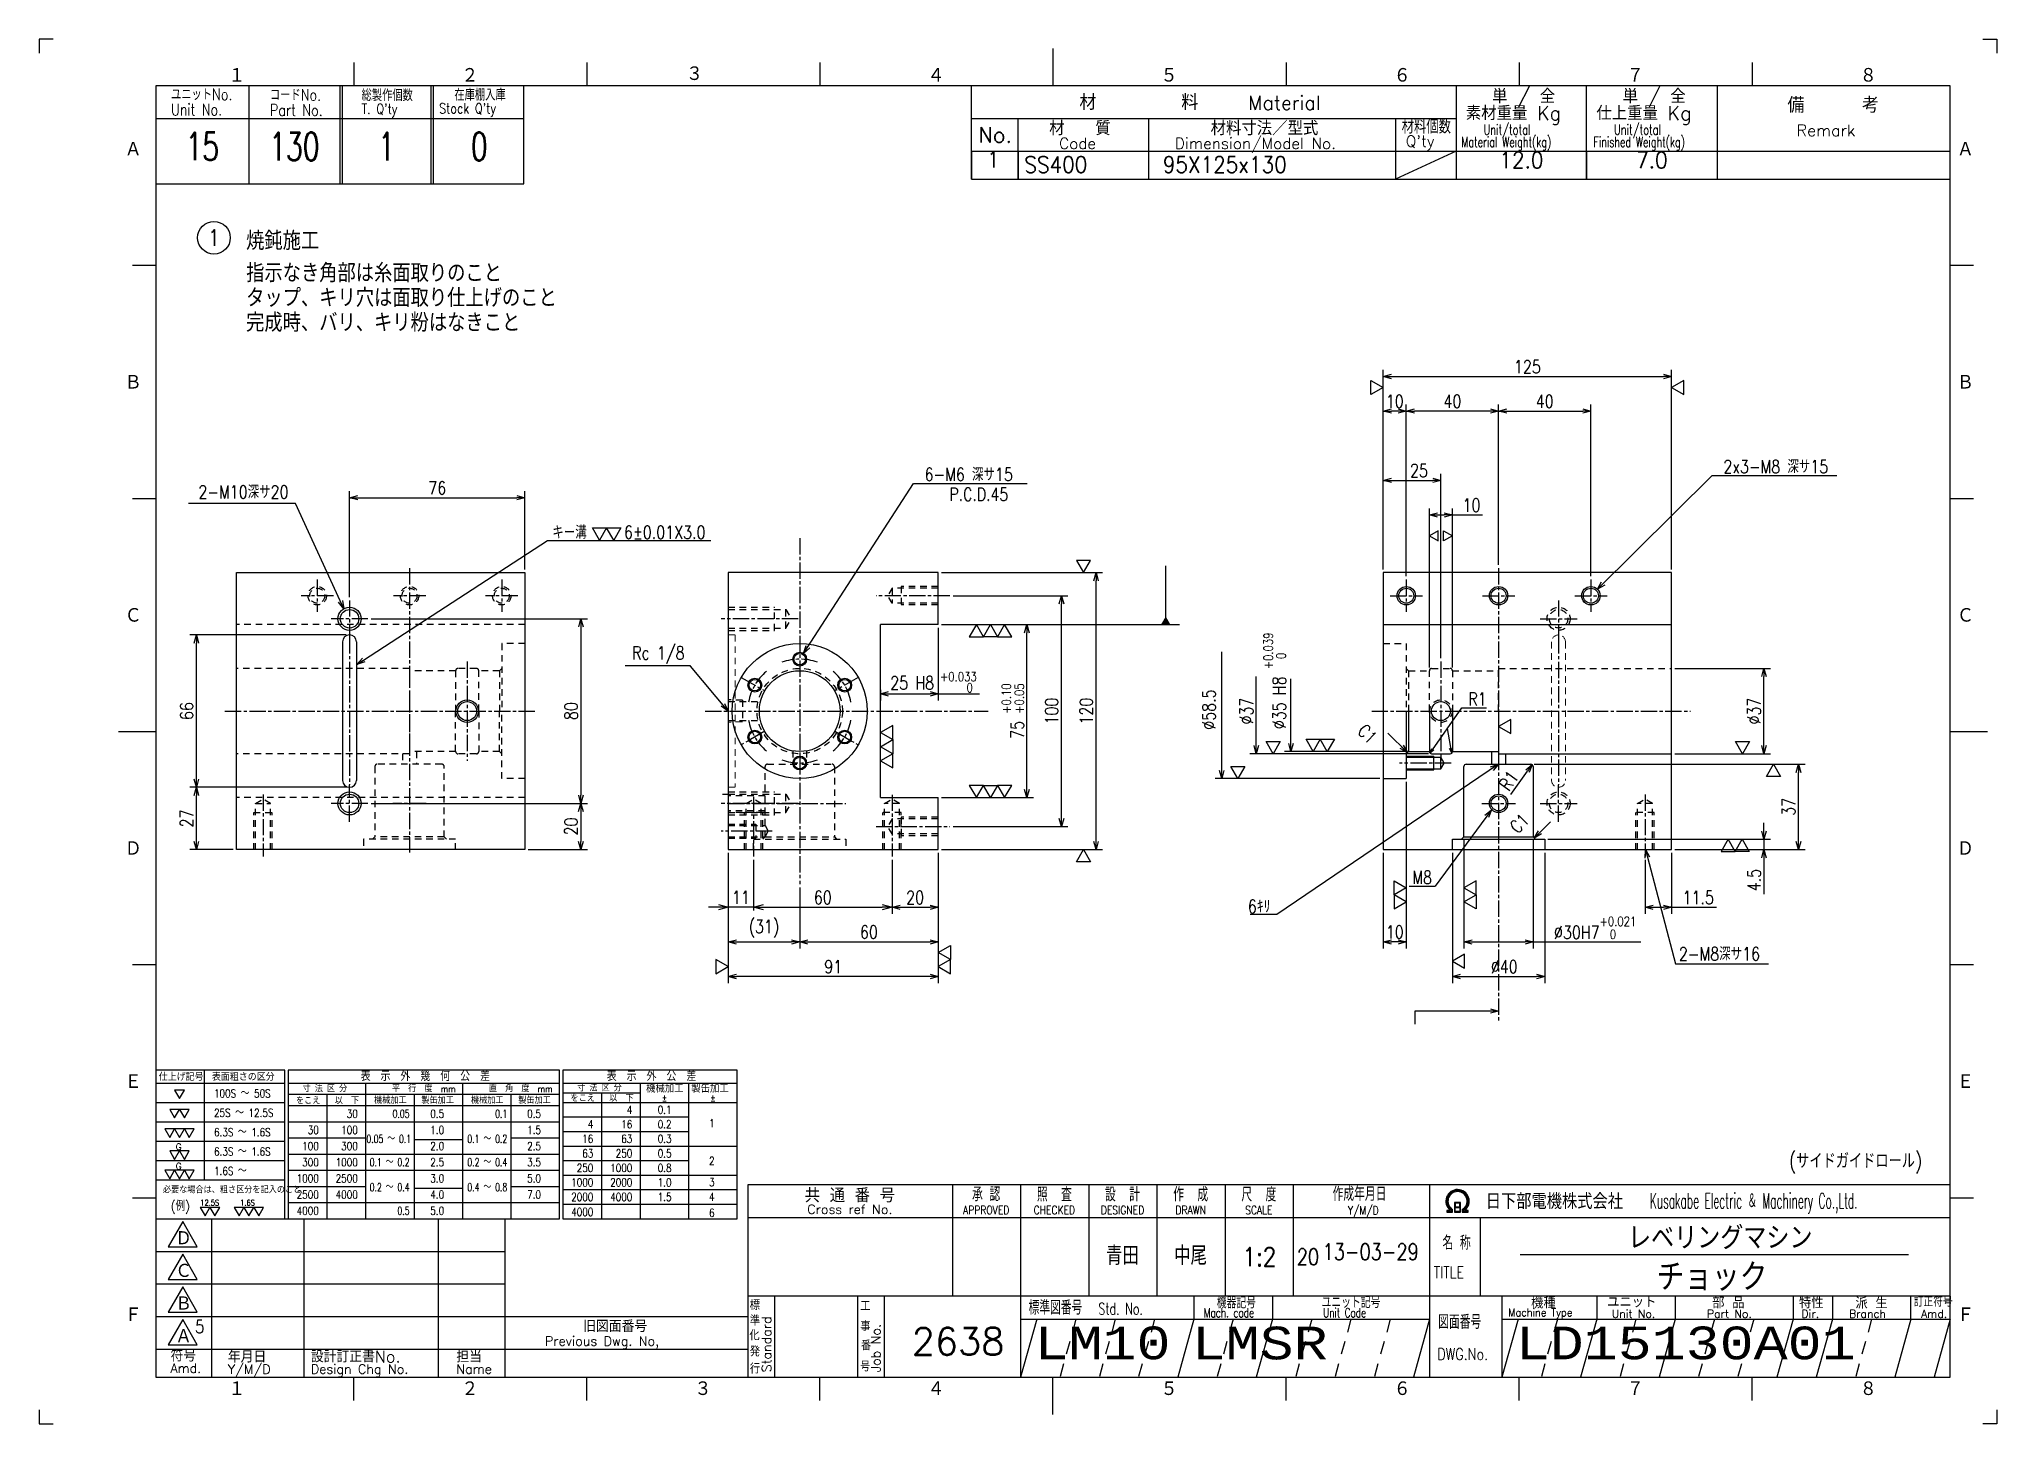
# Model space of a CAD drawing. Extents: x 0 to 1442, y 0 to 840.
# Drawn here: x 594 to 1442, y 0 to 600 of the extents above; entities that cross this region are included whole.
import ezdxf
from ezdxf.enums import TextEntityAlignment as Align

# ---------------------------------------------------------------- set-up
doc = ezdxf.new("R2010")
doc.units = 0
doc.header["$LTSCALE"] = 1.4142
for name, pattern in [('GEN3A', [3.5, 2, -1.5]), ('GEN7A', [7.5, 5, -0.75, 1, -0.75]), ('HIDDEN2', [3.5, 2, -1.5])]:
    doc.linetypes.add(name, pattern=pattern)
doc.layers.get('0').update_dxf_attribs({"linetype": 'CONTINUOUS'})
doc.layers.get('DEFPOINTS').update_dxf_attribs({"linetype": 'CONTINUOUS'})
for name, color, linetype in [('2', 5, 'CONTINUOUS'), ('4', 3, 'CONTINUOUS'), ('5', 3, 'CONTINUOUS'), ('6', 52, 'CONTINUOUS'), ('7A', 4, 'GEN7A'), ('8', 1, 'CONTINUOUS'), ('9', 3, 'HIDDEN2'), ('RAHM2', 1, 'CONTINUOUS'), ('RAHM3', 52, 'CONTINUOUS')]:
    doc.layers.add(name, color=color, linetype=linetype)
for name, color, linetype, lineweight in [('3A', 6, 'HIDDEN2', 20), ('AM_5', 92, 'CONTINUOUS', 25), ('AM_6', 140, 'CONTINUOUS', 35)]:
    doc.layers.add(name, color=color, linetype=linetype, lineweight=lineweight)
doc.styles.add('DIMENSION', font='monotxt.shx', dxfattribs={"bigfont": 'bigfont.shx'})
doc.styles.get("Standard").update_dxf_attribs({"font": 'romans.shx', "width": 0.8, "bigfont": 'extfont.shx'})
doc.dimstyles.new('GEN-ISO', dxfattribs={"dimscale": 1.41421, "dimtxt": 4, "dimasz": 2.5, "dimexe": 2, "dimexo": 1, "dimgap": 1, "dimtad": 3, "dimdec": 3, "dimrnd": 0.001, "dimdsep": 46, "dimtxsty": 'Standard', "dimblk": 'OPEN30', "dimcen": 0, "dimclrt": 52, "dimadec": 0, "dimazin": 0, "dimtp": 0.1, "dimtm": 0.1, "dimtfac": 0.6, "dimtdec": 3, "dimtmove": 0, "dimatfit": 3, "dimldrblk": 'OPEN30', "dimfxl": 1, "dimarcsym": 0})
doc.dimstyles.new('GEN-ISO$0', dxfattribs={"dimscale": 2, "dimtxt": 4, "dimasz": 3, "dimexe": 1, "dimexo": 1, "dimgap": 1, "dimtad": 3, "dimrnd": 0.01, "dimdsep": 46, "dimtxsty": 'Standard', "dimblk": 'OPEN30', "dimcen": 0, "dimclrd": 256, "dimclre": 256, "dimclrt": 7, "dimazin": 2, "dimtp": 0.1, "dimtm": 0.1, "dimtfac": 0.6, "dimtdec": 3, "dimtmove": 2, "dimatfit": 3, "dimldrblk": 'OPEN30', "dimfxl": 1, "dimarcsym": 0})
doc.dimstyles.new('GEN-ISO$4', dxfattribs={"dimscale": 1.41421, "dimtxt": 4, "dimasz": 2.5, "dimexe": 2, "dimexo": 1, "dimgap": 1, "dimtad": 3, "dimdec": 3, "dimrnd": 0.001, "dimdsep": 46, "dimtxsty": 'Standard', "dimblk": 'OPEN30', "dimcen": 0, "dimclrt": 52, "dimadec": 0, "dimazin": 0, "dimtp": 0.1, "dimtm": 0.1, "dimtfac": 0.6, "dimtdec": 3, "dimtmove": 0, "dimatfit": 3, "dimldrblk": 'OPEN30', "dimfxl": 1, "dimarcsym": 0})

msp = doc.modelspace()

# ---------------------------------------------------------------- texts
at = {"color": 52, "linetype": 'ByBlock', "char_height": 5.65684, "attachment_point": 5, "rotation": 90}
for s, insert in [('%%C35 H8 \\H4;\\S+0.039^   0;', (1129.4827, 321.9808)), ('%%C58.5', (1101.0126, 309.5063)), ('%%C37', (1117.269, 308.8532))]:
    msp.add_mtext(s, dxfattribs=dict(at, insert=insert))
at = {"layer": '5', "color": 52}
for s, insert, char_height, attachment_point in [('2x3-M8 深サ15', (1369.4137, 414.8152), 5.65684, 6), ('6-M6 深サ15', (1016.0004, 411.4267), 5.65684, 6), ('2-M10深サ20', (662.9966, 403.8118), 5.65684, 4), ('キー溝 \u3000\u3000 6%%P0.01X3.0', (816.372, 386.3348), 5.65684, 4), ('Rc 1/8', (851.0132, 333.1392), 5.65684, 4), ('M8', (1197.665, 236.8139), 5.65684, 6), ('6ｷﾘ', (1127.6182, 224.1893), 5.65684, 6), ('2-M8深サ16', (1304.6859, 203.6807), 5.65684, 4), ('青田', (1056.3913, 72.8802), 8.05714, 4), ('中尾', (1085.9371, 72.8802), 8.05714, 4)]:
    msp.add_mtext(s, dxfattribs=dict(at, insert=insert, char_height=char_height, attachment_point=attachment_point))
at = {"layer": '6'}
for s, height, width, p in [('焼鈍施工', 8, 0.9, (683.6838, 508.6672)), ('指示なき角部は糸面取りのこと', 8, 0.9, (683.6838, 494.7046)), ('タップ、キリ穴は面取り仕上げのこと', 8, 0.9, (683.6838, 483.9526)), ('完成時、バリ、キリ粉はなきこと', 8, 0.9, (683.6838, 473.2006)), ('P.C.D.45', 5.6, 0.8, (988.4838, 399.9955)), ('+0.033', 4, 0.8, (984.441, 321.7794)), ('  0', 4, 0.8, (991.5419, 316.9794)), ('R1', 5.6, 0.8, (1213.4424, 311.2614)), ('(サイドガイドロール)', 6.5, 0.8, (1352.3946, 110.7043))]:
    msp.add_text(s, height=height, dxfattribs=dict(at, width=width)).set_placement(p)
at = {"layer": '6', "width": 0.8}
for rotation, p in [(315, (1164.9435, 299.7563)), (45, (1234.7862, 255.4427))]:
    msp.add_text('C1', height=5.6, rotation=rotation, dxfattribs=at).set_placement(p)
at = {"layer": 'AM_6', "color": 7, "lineweight": 50, "insert": (661.5962, 44.9937), "char_height": 5.6568, "attachment_point": 1}
msp.add_mtext_dynamic_manual_height_columns('5', width=7.071, gutter_width=35.355, heights=[0], dxfattribs=at)

# ---------------------------------------------------------------- blocks, each defined once
blk = doc.blocks.new('1A3ﾌﾞﾋﾝ')
at = {"layer": 'RAHM2', "color": 5, "linetype": 'Continuous'}
for p, q in [((3, 297), (0, 297)), ((0, 297), (0, 294)), ((217.5, 295), (217.5, 287)), ((417, 297), (420, 297)), ((420, 297), (420, 294)), ((67.5, 292), (67.5, 287)), ((117.5, 292), (117.5, 287)), ((167.5, 292), (167.5, 287)), ((267.5, 292), (267.5, 287)), ((317.5, 292), (317.5, 287)), ((367.5, 292), (367.5, 287)), ((410, 287), (25, 287)), ((25, 287), (25, 10)), ((104, 266), (104, 287)), ((410, 10), (410, 287)), ((25, 266), (64.5, 266)), ((64.5, 266), (104, 266)), ((20, 248.5), (25, 248.5)), ((410, 248.5), (415, 248.5)), ((20, 198.5), (25, 198.5)), ((410, 198.5), (415, 198.5)), ((17, 148.5), (25, 148.5)), ((410, 148.5), (418, 148.5)), ((20, 98.5), (25, 98.5)), ((410, 98.5), (415, 98.5)), ((20, 48.5), (25, 48.5)), ((410, 48.5), (415, 48.5)), ((25, 10), (410, 10)), ((67.5, 5), (67.5, 10)), ((117.5, 5), (117.5, 10)), ((217.5, 2), (217.5, 10)), ((267.5, 5), (267.5, 10)), ((317.5, 5), (317.5, 10)), ((367.5, 5), (367.5, 10)), ((0, 3), (0, 0)), ((0, 0), (3, 0)), ((420, 0), (417, 0)), ((420, 3), (420, 0))]:
    blk.add_line(p, q, dxfattribs=at)
at = {"layer": 'RAHM2', "color": 7, "linetype": 'Continuous'}
for p, q in [((45, 287), (45, 266)), ((64.5, 287), (64.5, 266)), ((65, 287), (65, 266)), ((84, 287), (84, 266)), ((84.5, 287), (84.5, 266)), ((200, 267), (200, 287)), ((304, 287), (304, 267)), ((332, 267), (332, 287)), ((360, 287), (360, 267)), ((25, 280), (64.5, 280)), ((64.5, 280), (104, 280)), ((200, 280), (304, 280)), ((210, 267), (210, 280)), ((238, 280), (238, 267)), ((291, 280), (291, 267)), ((200, 273), (410, 273)), ((200, 267), (410, 267)), ((195.93, 51.26), (195.93, 27.42)), ((210.55, 51.26), (210.55, 10)), ((225.18, 51.26), (225.18, 27.42)), ((239.8, 51.26), (239.8, 27.42)), ((254.43, 51.26), (254.43, 27.42)), ((269.05, 51.26), (269.05, 27.42)), ((298.3, 51.26), (298.3, 10)), ((25, 44), (100, 44)), ((37, 44), (37, 10)), ((56.8, 44), (56.8, 10)), ((85.6, 44), (85.6, 10)), ((100, 10), (100, 44)), ((152.05, 44.26), (410, 44.26)), ((269.05, 44.26), (269.05, 27.42)), ((298.3, 44.26), (298.3, 44.26)), ((309.17, 44.26), (309.17, 27.42)), ((25, 37), (100, 37)), ((25, 30), (100, 30)), ((152.05, 27.42), (410, 27.42)), ((157.77, 27.42), (157.77, 10)), ((175.59, 27.42), (175.59, 10)), ((181.3, 27.42), (181.3, 10)), ((247.73, 27.42), (247.73, 22.42)), ((264.59, 27.42), (264.59, 22.42)), ((313.83, 27.42), (313.83, 10)), ((334.15, 27.42), (334.15, 22.42)), ((351, 27.42), (351, 22.42)), ((376.29, 27.42), (376.29, 22.42)), ((384.72, 27.42), (384.72, 22.42)), ((401.57, 22.42), (401.57, 27.42)), ((25, 23), (100, 23)), ((100, 23), (152.05, 23)), ((210.55, 22.42), (298.3, 22.42)), ((313.83, 22.42), (410, 22.42)), ((25, 16), (100, 16)), ((100, 16), (152.05, 16)), ((167.5, 5), (167.5, 10))]:
    blk.add_line(p, q, dxfattribs=at)
at = {"layer": 'RAHM2', "color": 3, "linetype": 'Continuous'}
for p, q in [((317.73, 36.35), (401.03, 36.35)), ((214.02, 22.42), (210.55, 10)), ((247.73, 22.42), (244.26, 10)), ((264.59, 22.42), (261.12, 10)), ((298.3, 22.42), (294.83, 10)), ((334.15, 22.42), (330.68, 10)), ((351, 22.42), (347.54, 10)), ((376.29, 22.42), (372.82, 10)), ((384.72, 22.42), (381.25, 10)), ((410, 22.42), (406.54, 10))]:
    blk.add_line(p, q, dxfattribs=at)
at = {"layer": 'RAHM2', "color": 3, "linetype": 'GEN3A'}
for p, q in [((222.44, 22.42), (218.98, 10)), ((230.87, 22.42), (227.41, 10)), ((239.3, 22.42), (235.84, 10)), ((256.16, 22.42), (252.69, 10)), ((273.01, 22.42), (269.55, 10)), ((281.44, 22.42), (277.98, 10)), ((289.87, 22.42), (286.41, 10)), ((325.72, 22.42), (322.25, 10)), ((342.57, 22.42), (339.11, 10)), ((359.43, 22.42), (355.97, 10)), ((367.86, 22.42), (364.39, 10)), ((393.14, 22.42), (389.68, 10))]:
    blk.add_line(p, q, dxfattribs=at)
at = {"layer": 'RAHM2', "color": 5, "linetype": 'Continuous'}
blk.add_lwpolyline([(410, 51.26), (152.05, 51.26), (152.05, 10)], dxfattribs=at)
at = {"layer": 'RAHM2', "color": 7, "linetype": 'Continuous'}
for points in [[(303.62, 47.51), (303.62, 45.4), (304.92, 45.4), (304.92, 47.51), (303.62, 47.51)], [(303.77, 47.36), (303.77, 46.53), (304.77, 46.53), (304.77, 47.36), (303.77, 47.36)], [(304.77, 46.38), (304.77, 45.55), (303.77, 45.55), (303.77, 46.38), (304.77, 46.38)], [(302.02, 45.4), (303.22, 45.4), (303.22, 46.01)], [(302.02, 45.58), (302.97, 45.58), (302.97, 45.91)], [(302.72, 45.82), (302.72, 45.75), (302.02, 45.75), (302.02, 45.4)], [(305.32, 45.98), (305.32, 45.4), (306.58, 45.4), (306.58, 45.75), (305.85, 45.75), (305.85, 45.8)], [(305.57, 45.87), (305.57, 45.58), (306.58, 45.58)]]:
    blk.add_lwpolyline(points, dxfattribs=at)
for points in [[(30.79, 43.41), (27.65, 37.97), (33.92, 37.97)], [(30.79, 36.41), (27.65, 30.97), (33.92, 30.97)], [(30.79, 29.41), (27.65, 23.97), (33.92, 23.97)], [(30.79, 22.41), (27.65, 16.97), (33.92, 16.97)]]:
    blk.add_lwpolyline(points, close=True, dxfattribs=at)
at = {"layer": 'RAHM2', "color": 3, "linetype": 'Continuous'}
for points in [[(317.29, 22.42), (313.83, 10)], [(401.57, 22.42), (401.57, 22.42), (398.11, 10)]]:
    blk.add_lwpolyline(points, dxfattribs=at)
at = {"layer": 'RAHM2', "color": 7, "linetype": 'Continuous'}
for radius, start, end in [(2.5, 308.2706, 230.8952), (2.28, 303.9949, 234.4013), (2.06, 299.8294, 238.4756)]:
    blk.add_arc((304.3, 47.76), radius, start, end, dxfattribs=at)
at = {"layer": 'RAHM2', "color": 5, "linetype": 'Continuous'}
for s, p in [('１', (40.6, 287.58)), ('２', (90.6, 287.58)), ('４', (190.6, 287.58)), ('５', (240.6, 287.58)), ('６', (290.6, 287.58)), ('７', (340.6, 287.58)), ('８', (390.6, 287.58)), ('Ａ', (18.36, 271.74)), ('Ａ', (411.44, 271.74)), ('Ｂ', (18.36, 221.74)), ('Ｂ', (411.44, 221.74)), ('Ｃ', (18.36, 171.74)), ('Ｃ', (411.44, 171.74)), ('Ｄ', (18.36, 121.74)), ('Ｄ', (411.44, 121.74)), ('Ｅ', (18.36, 71.74)), ('Ｅ', (411.44, 71.74)), ('Ｆ', (18.36, 21.74)), ('Ｆ', (411.44, 21.74)), ('１', (40.6, 5.87)), ('２', (90.6, 5.87)), ('３', (140.6, 5.87)), ('４', (190.6, 5.87)), ('５', (240.6, 5.87)), ('６', (290.6, 5.87)), ('７', (340.6, 5.87)), ('８', (390.6, 5.87))]:
    blk.add_text(s, height=3.31, dxfattribs=at).set_placement(p)
blk.add_text('３', height=3.31, dxfattribs=at).set_placement((140.6, 289.58), align=Align.MIDDLE)
at = {"layer": 'RAHM2', "color": 7, "linetype": 'Continuous'}
for s, height, width, p in [('ユニットNo.', 2.5, 0.8, (28.29, 283.92)), ('コードNo.', 2.5, 0.8, (49.52, 283.81)), ('総製作個数', 2.5, 0.8, (69.17, 283.72)), ('在庫棚入庫', 2.5, 0.8, (89.08, 283.82)), ('Unit No.', 2.5, 0.8, (28.29, 280.64)), ('Part No.', 2.5, 0.8, (49.52, 280.53)), ("T. Q'ty", 2.2, 0.8, (69.17, 280.96)), ("Stock Q'ty", 2.2, 0.8, (85.8, 281.06)), ('材料個数', 3, 0.8, (292.32, 276.75)), ('Unit/total', 2.2, 0.7, (309.86, 276.49)), ('Unit/total', 2.2, 0.7, (337.86, 276.49)), ('Material Weight(kg)', 2.2, 0.68, (305.1, 273.86)), ('Finished Weight(kg)', 2.2, 0.68, (333.46, 273.86)), ('作成年月日', 3, 0.7, (277.49, 47.82)), ('Y/M/D', 1.8, 0.8, (280.79, 44.87)), ('Kusakabe Electric ＆ Machinery Co.,Ltd.', 3.3108, 0.5, (345.56, 46.19)), ('名 称', 3, 0.7, (301.06, 37.33)), ('20', 3.5, 0.8, (269.81, 34.08)), ('TITLE', 2.5, 0.8, (299.18, 31.25)), ('標準図番号', 3, 0.7, (212.26, 23.44)), ('Std. No.', 2.5, 0.7, (227.23, 23.44)), ('機器記号', 2.5, 0.7, (252.65, 24.77)), ('ユニット記号', 2.5, 0.7, (275.14, 24.85)), ('訂正符号', 2, 0.8, (402.2, 25.16)), ('Mach. code', 2, 0.7, (249.86, 22.83)), ('Unit Code', 2, 0.7, (275.45, 22.83)), ('図面番号', 3, 0.7, (300.15, 20.37)), ('Machine Type', 1.7, 0.9, (315.15, 23.05))]:
    blk.add_text(s, height=height, dxfattribs=dict(at, width=width)).set_placement(p)
for s, height, p in [('単 / 全', 3, (311.71, 283.26)), ('単 / 全', 3, (339.71, 283.26)), ('材\u3000\u3000\u3000\u3000\u3000料', 3.311, (223.18, 281.82)), ('Material', 3, (259.34, 281.82)), ('素材重量 Kg', 3, (306.08, 279.63)), ('仕上重量 Kg', 3, (334.08, 279.63)), ('備     考', 3.311, (375.08, 281.21)), ('No.', 3.311, (201.5, 274.82)), ('材\u3000\u3000質', 3, (216.68, 276.39)), ('材料寸法／型式', 3, (251.33, 276.39)), ('Remark', 2.5, (377.03, 276.16)), ('Code', 2.4, (218.82, 273.45)), ('Dimension/Model No.', 2.4, (243.65, 273.45)), ("Q'ty", 2.4, (293.19, 273.93)), ('Ｄ', 3.2, (29.23, 38.2)), ('Ｃ', 3.2, (29.23, 31.2)), ('Ｂ', 3.2, (29.23, 24.2)), ('標', 2, (152.44, 24.43)), ('工', 2, (176.15, 24.24)), ('機種', 2.4, (320.08, 24.76)), ('ユニット', 2.4, (336.39, 24.96)), ('部 品', 2.4, (358.93, 24.79)), ('特性', 2.4, (377.55, 24.78)), ('派 生', 2.4, (389.65, 24.72)), ('旧図面番号', 2.5, (116.71, 19.69)), ('準', 2, (152.47, 21.11)), ('事', 2, (176.17, 19.92)), ('Unit No.', 1.7, (337.39, 22.76)), ('Part No.', 1.7, (357.81, 22.76)), ('Dir.', 1.7, (378.09, 22.76)), ('Branch', 1.7, (388.28, 22.76)), ('Amd.', 1.7, (403.74, 22.76)), ('Ａ', 3.2, (29.23, 17.2)), ('Previous Dwg. No,', 2, (108.5, 16.75)), ('化', 2, (152.37, 17.95)), ('番', 2, (176.31, 15.76)), ('Amd.', 2, (28.17, 10.93)), ('符号', 2.5, (28.17, 13.37)), ('Y/M/D', 2, (40.49, 10.7)), ('年月日', 2.5, (40.49, 13.14)), ('設計訂正書No.', 2.5, (58.29, 13.18)), ('Design Chg No.', 2, (58.29, 10.75)), ('担当', 2.5, (89.5, 13.18)), ('Name', 2, (89.5, 10.75)), ('行', 2, (152.46, 10.82)), ('発', 2, (152.46, 14.47)), ('号', 2, (176.11, 11.28))]:
    blk.add_text(s, height=height, dxfattribs=at).set_placement(p)
for s, height, p in [('共 通 番 号', 3, (173.93, 49.14)), ('Cross ref No.', 2, (173.93, 46.01))]:
    blk.add_text(s, height=height, dxfattribs=at).set_placement(p, align=Align.MIDDLE)
for s, height, width, p in [('承 認', 3, 0.7, (203.18, 49.35)), ('照  査', 3, 0.7, (217.8, 49.35)), ('設  計', 3, 0.7, (232.43, 49.35)), ('作  成', 3, 0.7, (247.05, 49.35)), ('尺  度', 3, 0.7, (261.67, 49.35)), ('APPROVED', 1.8, 0.8, (203.18, 45.85)), ('CHECKED', 1.8, 0.8, (217.8, 45.85)), ('DESIGNED', 1.8, 0.8, (232.43, 45.85)), ('DRAWN', 1.8, 0.8, (247.05, 45.85)), ('SCALE', 1.8, 0.8, (261.67, 45.85)), ('DWG.No.', 2.5, 0.8, (305.41, 14.96))]:
    blk.add_text(s, height=height, dxfattribs=dict(at, width=width)).set_placement(p, align=Align.MIDDLE)
at = {"layer": 'RAHM2', "color": 7, "linetype": 'Continuous', "width": 0.844147}
blk.add_text('日下部電機株式会社', height=3.311, dxfattribs=at).set_placement((310.35, 46.06), (339.79, 46.06), align=Align.FIT)
at = {"layer": 'RAHM2', "color": 7, "linetype": 'Continuous'}
for s, p in [('Standard', (157.07, 11.05)), ('Job No.', (180.5, 11.05))]:
    blk.add_text(s, height=2, rotation=90, dxfattribs=at).set_placement(p)
at = {"layer": 'RAHM2', "color": 5, "linetype": 'Continuous', "width": 0.7}
for tag, p in [('HEADER3', (35, 274.01)), ('HEADER4', (54.75, 274)), ('HEADER15', (74.49, 274)), ('HEADER16', (94.43, 274))]:
    blk.add_attdef(tag, text='', height=6, dxfattribs=at).set_placement(p, align=Align.MIDDLE)
at = {"layer": 'RAHM2', "color": 7, "linetype": 'Continuous'}
blk.add_attdef('HEADER5', text='', height=2.5, dxfattribs=at).set_placement((63.69, 267.1), align=Align.BOTTOM_RIGHT)
for tag, height, width, p in [('HEADER1', 5, 0.9, (359.12, 40.15)), ('HEADER7', 5, 0.8, (174.38, 35.8)), ('GEN-TITLE-SCA', 4, 0.85, (261.79, 35.85)), ('HEADER2', 6, 0.9, (358.89, 31.68)), ('HEADER11', 3.2, 0.63, (46.91, 19.38)), ('HEADER9', 3.33, 0.8, (71.4, 19.2)), ('HEADER10', 3.5, 0.8, (92.57, 19.22)), ('HEADER14', 3.31, 0.8, (126.54, 12.82))]:
    blk.add_attdef(tag, text='', height=height, dxfattribs=dict(at, width=width)).set_placement(p, align=Align.MIDDLE)
at = {"layer": 'RAHM2', "color": 7, "linetype": 'Continuous', "width": 0.8}
blk.add_attdef('GEN-TITLE-DAT', text='', height=3.5, dxfattribs=at).set_placement((275.35, 34.1), align=Align.BOTTOM_LEFT)
at = {"layer": 'RAHM2', "color": 5, "linetype": 'Continuous'}
blk.add_attdef('HEADER6', text='', height=5.8, dxfattribs=at).set_placement((207.09, 13.03), align=Align.BOTTOM_RIGHT)
at = {"layer": 'RAHM2', "color": 5, "linetype": 'Continuous', "style": 'DIMENSION', "width": 1.2}
for tag, p in [('HEADER13', (213.56, 11.75)), ('HEADER12', (247.26, 11.72)), ('GEN-TITLE-DWG', (316.79, 11.74))]:
    blk.add_attdef(tag, text='', height=7.02, dxfattribs=at).set_placement(p, align=Align.BOTTOM_LEFT)
blk.add_attdef('HEADER8', text='', height=7.02, dxfattribs=at).set_placement((406.69, 11.71), align=Align.BOTTOM_RIGHT)
blk = doc.blocks.new('STDBUHIN')
at = {"color": 7}
for p, q in [((0, 0), (0, -6)), ((10, 0), (10, -6)), ((38, 0), (38, -6)), ((91, 0), (91, -6)), ((104, 0), (104, -6)), ((132, 0), (132, -6)), ((160, 0), (160, -6)), ((0, -6), (210, -6))]:
    blk.add_line(p, q, dxfattribs=at)
at = {"layer": 'RAHM3', "color": 7, "width": 0.9}
for tag, p in [('1GENST', (4.710911, -4.609434)), ('4GENST', (96.434633, -4.658422)), ('5GENST', (118, -4.729)), ('6GENST', (146, -4.729))]:
    blk.add_attdef(tag, text='', height=3.5, dxfattribs=at).set_placement(p, align=Align.BOTTOM_CENTER)
at = {"layer": 'RAHM3', "color": 7}
for tag, p, width in [('2GENST', (11.373533, -4.658422), 0.8), ('3GENST', (41.070972, -4.658422), 0.8), ('7GENST', (162.759538, -4.671383), 0.9)]:
    blk.add_attdef(tag, p, '', height=3.5, dxfattribs=dict(at, width=width))
blk = doc.blocks.new('_Open30')
at = {"color": 0, "linetype": 'ByBlock', "lineweight": -2}
for p, q in [((-1, 0.27), (0, 0)), ((0, 0), (-1, -0.27)), ((0, 0), (-1, 0))]:
    blk.add_line(p, q, dxfattribs=at)
blk = doc.blocks.new('*D81')
at = {"layer": '5', "color": 0, "lineweight": -2, "transparency": 16777216}
for p, q in [((985.04, 368.85), (1054.9, 368.85)), ((1052.07, 252.39), (1052.07, 365.31)), ((985.04, 248.85), (1054.9, 248.85))]:
    blk.add_line(p, q, dxfattribs=at)
at = {"layer": 'DEFPOINTS', "color": 0, "transparency": 16777216}
for p in [(983.63, 368.85), (1052.07, 368.85), (983.63, 248.85)]:
    blk.add_point(p, dxfattribs=at)
at = {"layer": '5', "color": 0, "lineweight": -2, "transparency": 16777216, "xscale": 3.535525, "yscale": 3.535525, "zscale": 3.535525}
for p, rotation in [((1052.07, 368.85), 90), ((1052.07, 248.85), 270)]:
    blk.add_blockref('_Open30', p, dxfattribs=dict(at, rotation=rotation))
at = {"layer": '5', "color": 52, "transparency": 16777216, "insert": (1047.83, 308.85), "char_height": 5.657, "attachment_point": 5, "rotation": 90}
blk.add_mtext('120', dxfattribs=at)
blk = doc.blocks.new('*D82')
at = {"layer": '5', "color": 0, "lineweight": -2, "transparency": 16777216}
for p, q in [((990.14, 358.85), (1039.9, 358.85)), ((1037.07, 262.39), (1037.07, 355.31)), ((990.14, 258.85), (1039.9, 258.85))]:
    blk.add_line(p, q, dxfattribs=at)
at = {"layer": 'DEFPOINTS', "color": 0, "transparency": 16777216}
for p in [(988.72, 358.85), (1037.07, 358.85), (988.72, 258.85)]:
    blk.add_point(p, dxfattribs=at)
at = {"layer": '5', "color": 0, "lineweight": -2, "transparency": 16777216, "xscale": 3.535525, "yscale": 3.535525, "zscale": 3.535525}
for p, rotation in [((1037.07, 358.85), 90), ((1037.07, 258.85), 270)]:
    blk.add_blockref('_Open30', p, dxfattribs=dict(at, rotation=rotation))
at = {"layer": '5', "color": 52, "transparency": 16777216, "insert": (1032.83, 308.85), "char_height": 5.657, "attachment_point": 5, "rotation": 90}
blk.add_mtext('100', dxfattribs=at)
blk = doc.blocks.new('*D83')
at = {"layer": '5', "color": 0, "lineweight": -2, "transparency": 16777216}
for p, q in [((985.04, 346.35), (1024.9, 346.35)), ((1022.07, 274.89), (1022.07, 342.81)), ((985.04, 271.35), (1024.9, 271.35))]:
    blk.add_line(p, q, dxfattribs=at)
at = {"layer": 'DEFPOINTS', "color": 0, "transparency": 16777216}
for p in [(983.63, 346.35), (1022.07, 346.35), (983.63, 271.35)]:
    blk.add_point(p, dxfattribs=at)
at = {"layer": '5', "color": 0, "lineweight": -2, "transparency": 16777216, "xscale": 3.535525, "yscale": 3.535525, "zscale": 3.535525}
for p, rotation in [((1022.07, 346.35), 90), ((1022.07, 271.35), 270)]:
    blk.add_blockref('_Open30', p, dxfattribs=dict(at, rotation=rotation))
at = {"layer": '5', "color": 52, "transparency": 16777216, "insert": (1015.99, 308.85), "char_height": 5.6568, "attachment_point": 5, "rotation": 90}
blk.add_mtext('75 \\H4;\\S+0.10^ +0.05;', dxfattribs=at)
blk = doc.blocks.new('*D84')
at = {"layer": '5', "color": 0, "lineweight": -2, "transparency": 16777216}
for p, q in [((983.63, 247.44), (983.63, 221.02)), ((963.63, 244.44), (963.63, 221.02)), ((967.17, 223.85), (980.09, 223.85))]:
    blk.add_line(p, q, dxfattribs=at)
at = {"layer": 'DEFPOINTS', "color": 0, "transparency": 16777216}
for p in [(983.63, 248.85), (963.63, 245.85), (983.63, 223.85)]:
    blk.add_point(p, dxfattribs=at)
at = {"layer": '5', "color": 0, "lineweight": -2, "transparency": 16777216, "xscale": 3.535525, "yscale": 3.535525, "zscale": 3.535525, "rotation": 180}
blk.add_blockref('_Open30', (963.63, 223.85), dxfattribs=at)
at = {"layer": '5', "color": 0, "lineweight": -2, "transparency": 16777216, "xscale": 3.535525, "yscale": 3.535525, "zscale": 3.535525}
blk.add_blockref('_Open30', (983.63, 223.85), dxfattribs=at)
at = {"layer": '5', "color": 52, "transparency": 16777216, "insert": (973.63, 228.09), "char_height": 5.657, "attachment_point": 5}
blk.add_mtext('20', dxfattribs=at)
blk = doc.blocks.new('*D85')
at = {"layer": '5', "color": 0, "lineweight": -2, "transparency": 16777216}
for p, q in [((983.63, 247.44), (983.63, 206.02)), ((923.63, 232.44), (923.63, 206.02)), ((927.17, 208.85), (980.09, 208.85))]:
    blk.add_line(p, q, dxfattribs=at)
at = {"layer": 'DEFPOINTS', "color": 0, "transparency": 16777216}
for p in [(983.63, 248.85), (923.63, 233.85), (983.63, 208.85)]:
    blk.add_point(p, dxfattribs=at)
at = {"layer": '5', "color": 0, "lineweight": -2, "transparency": 16777216, "xscale": 3.535525, "yscale": 3.535525, "zscale": 3.535525, "rotation": 180}
blk.add_blockref('_Open30', (923.63, 208.85), dxfattribs=at)
at = {"layer": '5', "color": 0, "lineweight": -2, "transparency": 16777216, "xscale": 3.535525, "yscale": 3.535525, "zscale": 3.535525}
blk.add_blockref('_Open30', (983.63, 208.85), dxfattribs=at)
at = {"layer": '5', "color": 52, "transparency": 16777216, "insert": (953.63, 213.09), "char_height": 5.657, "attachment_point": 5}
blk.add_mtext('60', dxfattribs=at)
blk = doc.blocks.new('*D86')
at = {"layer": '5', "color": 0, "lineweight": -2, "transparency": 16777216}
for p, q in [((892.63, 242.44), (892.63, 191.02)), ((983.63, 242.44), (983.63, 191.02)), ((980.09, 193.85), (896.17, 193.85))]:
    blk.add_line(p, q, dxfattribs=at)
at = {"layer": 'DEFPOINTS', "color": 0, "transparency": 16777216}
for p in [(892.63, 243.85), (983.63, 243.85), (892.63, 193.85)]:
    blk.add_point(p, dxfattribs=at)
at = {"layer": '5', "color": 0, "lineweight": -2, "transparency": 16777216, "xscale": 3.535525, "yscale": 3.535525, "zscale": 3.535525, "rotation": 180}
blk.add_blockref('_Open30', (892.63, 193.85), dxfattribs=at)
at = {"layer": '5', "color": 0, "lineweight": -2, "transparency": 16777216, "xscale": 3.535525, "yscale": 3.535525, "zscale": 3.535525}
blk.add_blockref('_Open30', (983.63, 193.85), dxfattribs=at)
at = {"layer": '5', "color": 52, "transparency": 16777216, "insert": (938.13, 198.09), "char_height": 5.657, "attachment_point": 5}
blk.add_mtext('91', dxfattribs=at)
blk = doc.blocks.new('*D87')
at = {"layer": '5', "color": 0, "lineweight": -2, "transparency": 16777216}
for p, q in [((892.63, 247.44), (892.63, 206.02)), ((923.63, 232.44), (923.63, 206.02)), ((896.17, 208.85), (920.09, 208.85))]:
    blk.add_line(p, q, dxfattribs=at)
at = {"layer": 'DEFPOINTS', "color": 0, "transparency": 16777216}
for p in [(892.63, 248.85), (923.63, 233.85), (923.63, 208.85)]:
    blk.add_point(p, dxfattribs=at)
at = {"layer": '5', "color": 0, "lineweight": -2, "transparency": 16777216, "xscale": 3.535525, "yscale": 3.535525, "zscale": 3.535525, "rotation": 180}
blk.add_blockref('_Open30', (892.63, 208.85), dxfattribs=at)
at = {"layer": '5', "color": 0, "lineweight": -2, "transparency": 16777216, "xscale": 3.535525, "yscale": 3.535525, "zscale": 3.535525}
blk.add_blockref('_Open30', (923.63, 208.85), dxfattribs=at)
at = {"layer": '5', "color": 52, "transparency": 16777216, "insert": (908.13, 214.57), "char_height": 5.657, "attachment_point": 5}
blk.add_mtext('(31)', dxfattribs=at)
blk = doc.blocks.new('*D88')
at = {"layer": '5', "color": 0, "lineweight": -2, "transparency": 16777216}
for p, q in [((983.63, 344.94), (983.63, 313.52)), ((958.63, 318.13), (958.63, 313.52)), ((962.17, 316.35), (980.09, 316.35))]:
    blk.add_line(p, q, dxfattribs=at)
at = {"layer": 'DEFPOINTS', "color": 0, "transparency": 16777216}
for p in [(983.63, 346.35), (958.63, 319.55), (983.63, 316.35)]:
    blk.add_point(p, dxfattribs=at)
at = {"layer": '5', "color": 0, "lineweight": -2, "transparency": 16777216, "xscale": 3.535525, "yscale": 3.535525, "zscale": 3.535525, "rotation": 180}
blk.add_blockref('_Open30', (958.63, 316.35), dxfattribs=at)
at = {"layer": '5', "color": 0, "lineweight": -2, "transparency": 16777216, "xscale": 3.535525, "yscale": 3.535525, "zscale": 3.535525}
blk.add_blockref('_Open30', (983.63, 316.35), dxfattribs=at)
at = {"layer": '5', "color": 52, "transparency": 16777216, "insert": (972.36, 321.11), "char_height": 5.657, "attachment_point": 5}
blk.add_mtext('25 H8', dxfattribs=at)
blk = doc.blocks.new('*D89')
at = {"layer": '5', "color": 0, "lineweight": -2, "transparency": 16777216}
for p, q in [((737.91, 348.85), (831.61, 348.85)), ((828.78, 345.31), (828.78, 272.39)), ((737.91, 268.85), (831.61, 268.85))]:
    blk.add_line(p, q, dxfattribs=at)
at = {"layer": 'DEFPOINTS', "color": 0, "transparency": 16777216}
for p in [(736.5, 348.85), (736.5, 268.85), (828.78, 268.85)]:
    blk.add_point(p, dxfattribs=at)
at = {"layer": '5', "color": 0, "lineweight": -2, "transparency": 16777216, "xscale": 3.535525, "yscale": 3.535525, "zscale": 3.535525}
for p, rotation in [((828.78, 348.85), 90), ((828.78, 268.85), 270)]:
    blk.add_blockref('_Open30', p, dxfattribs=dict(at, rotation=rotation))
at = {"layer": '5', "color": 52, "transparency": 16777216, "insert": (824.54, 308.85), "char_height": 5.657, "attachment_point": 5, "rotation": 90}
blk.add_mtext('80', dxfattribs=at)
blk = doc.blocks.new('*D90')
at = {"layer": '5', "color": 0, "lineweight": -2, "transparency": 16777216}
for p, q in [((1301.52, 247.44), (1301.52, 221.02)), ((1290.02, 244.44), (1290.02, 221.02)), ((1293.56, 223.85), (1297.99, 223.85)), ((1301.52, 223.85), (1321.03, 223.85))]:
    blk.add_line(p, q, dxfattribs=at)
at = {"layer": 'DEFPOINTS', "color": 0, "transparency": 16777216}
for p in [(1301.52, 248.85), (1290.02, 245.85), (1301.52, 223.85)]:
    blk.add_point(p, dxfattribs=at)
at = {"layer": '5', "color": 0, "lineweight": -2, "transparency": 16777216, "xscale": 3.535525, "yscale": 3.535525, "zscale": 3.535525, "rotation": 180}
blk.add_blockref('_Open30', (1290.02, 223.85), dxfattribs=at)
at = {"layer": '5', "color": 0, "lineweight": -2, "transparency": 16777216, "xscale": 3.535525, "yscale": 3.535525, "zscale": 3.535525}
blk.add_blockref('_Open30', (1301.52, 223.85), dxfattribs=at)
at = {"layer": '5', "color": 52, "transparency": 16777216, "insert": (1313.05, 228.09), "char_height": 5.657, "attachment_point": 5}
blk.add_mtext('11.5', dxfattribs=at)
blk = doc.blocks.new('*D91')
at = {"layer": '5', "color": 0, "lineweight": -2, "transparency": 16777216}
for p, q in [((1241.94, 285.85), (1359.35, 285.85)), ((1356.52, 252.39), (1356.52, 282.31)), ((1302.94, 248.85), (1359.35, 248.85))]:
    blk.add_line(p, q, dxfattribs=at)
at = {"layer": 'DEFPOINTS', "color": 0, "transparency": 16777216}
for p in [(1240.52, 285.85), (1356.52, 285.85), (1301.52, 248.85)]:
    blk.add_point(p, dxfattribs=at)
at = {"layer": '5', "color": 0, "lineweight": -2, "transparency": 16777216, "xscale": 3.535525, "yscale": 3.535525, "zscale": 3.535525}
for p, rotation in [((1356.52, 285.85), 90), ((1356.52, 248.85), 270)]:
    blk.add_blockref('_Open30', p, dxfattribs=dict(at, rotation=rotation))
at = {"layer": '5', "color": 52, "transparency": 16777216, "insert": (1352.28, 267.35), "char_height": 5.657, "attachment_point": 5, "rotation": 90}
blk.add_mtext('37', dxfattribs=at)
blk = doc.blocks.new('*D92')
at = {"layer": '5', "color": 0, "lineweight": -2, "transparency": 16777216}
for p, q in [((1341.52, 256.89), (1341.52, 260.42)), ((1247.94, 253.35), (1344.35, 253.35)), ((1302.94, 248.85), (1344.35, 248.85)), ((1341.52, 253.35), (1341.52, 248.85)), ((1341.52, 245.31), (1341.52, 229.47))]:
    blk.add_line(p, q, dxfattribs=at)
at = {"layer": 'DEFPOINTS', "color": 0, "transparency": 16777216}
for p in [(1246.52, 253.35), (1301.52, 248.85), (1341.52, 248.85)]:
    blk.add_point(p, dxfattribs=at)
at = {"layer": '5', "color": 0, "lineweight": -2, "transparency": 16777216, "xscale": 3.535525, "yscale": 3.535525, "zscale": 3.535525}
for p, rotation in [((1341.52, 253.35), 270), ((1341.52, 248.85), 90)]:
    blk.add_blockref('_Open30', p, dxfattribs=dict(at, rotation=rotation))
at = {"layer": '5', "color": 52, "transparency": 16777216, "insert": (1337.28, 235.62), "char_height": 5.657, "attachment_point": 5, "rotation": 90}
blk.add_mtext('4.5', dxfattribs=at)
blk = doc.blocks.new('*D93')
at = {"layer": '5', "color": 0, "lineweight": -2, "transparency": 16777216}
for p, q in [((1186.52, 278.19), (1186.52, 206.02)), ((1176.52, 247.44), (1176.52, 206.02)), ((1182.99, 208.85), (1180.06, 208.85))]:
    blk.add_line(p, q, dxfattribs=at)
at = {"layer": 'DEFPOINTS', "color": 0, "transparency": 16777216}
for p in [(1186.52, 279.6), (1176.52, 248.85), (1176.52, 208.85)]:
    blk.add_point(p, dxfattribs=at)
at = {"layer": '5', "color": 0, "lineweight": -2, "transparency": 16777216, "xscale": 3.535525, "yscale": 3.535525, "zscale": 3.535525, "rotation": 180}
blk.add_blockref('_Open30', (1176.52, 208.85), dxfattribs=at)
at = {"layer": '5', "color": 0, "lineweight": -2, "transparency": 16777216, "xscale": 3.535525, "yscale": 3.535525, "zscale": 3.535525}
blk.add_blockref('_Open30', (1186.52, 208.85), dxfattribs=at)
at = {"layer": '5', "color": 52, "transparency": 16777216, "insert": (1181.52, 213.09), "char_height": 5.657, "attachment_point": 5}
blk.add_mtext('10', dxfattribs=at)
blk = doc.blocks.new('*D94')
at = {"layer": '5', "color": 0, "lineweight": -2, "transparency": 16777216}
for p, q in [((1206.52, 247.44), (1206.52, 191.02)), ((1246.52, 247.44), (1246.52, 191.02)), ((1210.06, 193.85), (1242.99, 193.85))]:
    blk.add_line(p, q, dxfattribs=at)
at = {"layer": 'DEFPOINTS', "color": 0, "transparency": 16777216}
for p in [(1206.52, 248.85), (1246.52, 248.85), (1246.52, 193.85)]:
    blk.add_point(p, dxfattribs=at)
at = {"layer": '5', "color": 0, "lineweight": -2, "transparency": 16777216, "xscale": 3.535525, "yscale": 3.535525, "zscale": 3.535525, "rotation": 180}
blk.add_blockref('_Open30', (1206.52, 193.85), dxfattribs=at)
at = {"layer": '5', "color": 0, "lineweight": -2, "transparency": 16777216, "xscale": 3.535525, "yscale": 3.535525, "zscale": 3.535525}
blk.add_blockref('_Open30', (1246.52, 193.85), dxfattribs=at)
at = {"layer": '5', "color": 52, "transparency": 16777216, "insert": (1228.97, 198.09), "char_height": 5.657, "attachment_point": 5}
blk.add_mtext('%%C40', dxfattribs=at)
blk = doc.blocks.new('*D95')
at = {"layer": '5', "color": 0, "lineweight": -2, "transparency": 16777216}
for p, q in [((1211.52, 252.94), (1211.52, 206.02)), ((1241.52, 252.94), (1241.52, 206.02)), ((1215.06, 208.85), (1237.99, 208.85)), ((1241.52, 208.85), (1288.21, 208.85))]:
    blk.add_line(p, q, dxfattribs=at)
at = {"layer": 'DEFPOINTS', "color": 0, "transparency": 16777216}
for p in [(1211.52, 254.35), (1241.52, 254.35), (1241.52, 208.85)]:
    blk.add_point(p, dxfattribs=at)
at = {"layer": '5', "color": 0, "lineweight": -2, "transparency": 16777216, "xscale": 3.535525, "yscale": 3.535525, "zscale": 3.535525, "rotation": 180}
blk.add_blockref('_Open30', (1211.52, 208.85), dxfattribs=at)
at = {"layer": '5', "color": 0, "lineweight": -2, "transparency": 16777216, "xscale": 3.535525, "yscale": 3.535525, "zscale": 3.535525}
blk.add_blockref('_Open30', (1241.52, 208.85), dxfattribs=at)
at = {"layer": '5', "color": 52, "transparency": 16777216, "insert": (1268.39, 214.93), "char_height": 5.6568, "attachment_point": 5}
blk.add_mtext('%%C30H7\\H4;\\S+0.021^   0;', dxfattribs=at)
blk = doc.blocks.new('*D96')
at = {"layer": '5', "color": 0, "lineweight": -2, "transparency": 16777216}
blk.add_line((1231.87, 272.68), (1239.05, 282.78), dxfattribs=at)
at = {"layer": 'DEFPOINTS', "color": 0, "transparency": 16777216}
for p in [(1240.52, 284.85), (1241.1, 285.66)]:
    blk.add_point(p, dxfattribs=at)
at = {"layer": '5', "color": 0, "lineweight": -2, "transparency": 16777216, "xscale": 3.535525, "yscale": 3.535525, "zscale": 3.535525, "rotation": 54.57584092727332}
blk.add_blockref('_Open30', (1241.1, 285.66), dxfattribs=at)
at = {"layer": '5', "color": 52, "transparency": 16777216, "insert": (1230.98, 278.75), "char_height": 5.657, "attachment_point": 5, "rotation": 54.57584}
blk.add_mtext('R1', dxfattribs=at)
blk = doc.blocks.new('*D71')
at = {"layer": '5', "color": 0, "lineweight": -2, "transparency": 16777216}
for p, q in [((1176.52, 370.26), (1176.52, 456.68)), ((1180.06, 453.85), (1297.99, 453.85)), ((1301.52, 370.26), (1301.52, 456.68))]:
    blk.add_line(p, q, dxfattribs=at)
at = {"layer": 'DEFPOINTS', "color": 0, "transparency": 16777216}
for p in [(1301.52, 453.85), (1176.52, 368.85), (1301.52, 368.85)]:
    blk.add_point(p, dxfattribs=at)
at = {"layer": '5', "color": 0, "lineweight": -2, "transparency": 16777216, "xscale": 3.535525, "yscale": 3.535525, "zscale": 3.535525, "rotation": 180}
blk.add_blockref('_Open30', (1176.52, 453.85), dxfattribs=at)
at = {"layer": '5', "color": 0, "lineweight": -2, "transparency": 16777216, "xscale": 3.535525, "yscale": 3.535525, "zscale": 3.535525}
blk.add_blockref('_Open30', (1301.52, 453.85), dxfattribs=at)
at = {"layer": '5', "color": 52, "transparency": 16777216, "insert": (1239.02, 458.09), "char_height": 5.657, "attachment_point": 5}
blk.add_mtext('125', dxfattribs=at)
blk = doc.blocks.new('*D72')
at = {"layer": '5', "color": 0, "lineweight": -2, "transparency": 16777216}
for p, q in [((728.5, 358.26), (728.5, 404.15)), ((732.03, 401.32), (800.96, 401.32)), ((804.5, 370.26), (804.5, 404.15))]:
    blk.add_line(p, q, dxfattribs=at)
at = {"layer": 'DEFPOINTS', "color": 0, "transparency": 16777216}
for p in [(804.5, 401.32), (804.5, 368.85), (728.5, 356.85)]:
    blk.add_point(p, dxfattribs=at)
at = {"layer": '5', "color": 0, "lineweight": -2, "transparency": 16777216, "xscale": 3.535525, "yscale": 3.535525, "zscale": 3.535525, "rotation": 180}
blk.add_blockref('_Open30', (728.5, 401.32), dxfattribs=at)
at = {"layer": '5', "color": 0, "lineweight": -2, "transparency": 16777216, "xscale": 3.535525, "yscale": 3.535525, "zscale": 3.535525}
blk.add_blockref('_Open30', (804.5, 401.32), dxfattribs=at)
at = {"layer": '5', "color": 52, "transparency": 16777216, "insert": (766.5, 405.56), "char_height": 5.657, "attachment_point": 5}
blk.add_mtext('76', dxfattribs=at)
blk = doc.blocks.new('*D73')
at = {"layer": '5', "color": 0, "lineweight": -2, "transparency": 16777216}
for p, q in [((1196.52, 327.76), (1196.52, 396.68)), ((1200.06, 393.85), (1202.99, 393.85)), ((1206.52, 327.76), (1206.52, 396.68)), ((1206.52, 393.85), (1219.57, 393.85))]:
    blk.add_line(p, q, dxfattribs=at)
at = {"layer": 'DEFPOINTS', "color": 0, "transparency": 16777216}
for p in [(1206.52, 393.85), (1196.52, 326.35), (1206.52, 326.35)]:
    blk.add_point(p, dxfattribs=at)
at = {"layer": '5', "color": 0, "lineweight": -2, "transparency": 16777216, "xscale": 3.535525, "yscale": 3.535525, "zscale": 3.535525, "rotation": 180}
blk.add_blockref('_Open30', (1196.52, 393.85), dxfattribs=at)
at = {"layer": '5', "color": 0, "lineweight": -2, "transparency": 16777216, "xscale": 3.535525, "yscale": 3.535525, "zscale": 3.535525}
blk.add_blockref('_Open30', (1206.52, 393.85), dxfattribs=at)
at = {"layer": '5', "color": 52, "transparency": 16777216, "insert": (1214.81, 398.09), "char_height": 5.657, "attachment_point": 5}
blk.add_mtext('10', dxfattribs=at)
blk = doc.blocks.new('*D74')
at = {"layer": '5', "color": 0, "lineweight": -2, "transparency": 16777216}
for p, q in [((1176.52, 370.26), (1176.52, 411.68)), ((1180.06, 408.85), (1197.99, 408.85)), ((1201.52, 331.76), (1201.52, 411.68))]:
    blk.add_line(p, q, dxfattribs=at)
at = {"layer": 'DEFPOINTS', "color": 0, "transparency": 16777216}
for p in [(1201.52, 408.85), (1176.52, 368.85), (1201.52, 330.35)]:
    blk.add_point(p, dxfattribs=at)
at = {"layer": '5', "color": 0, "lineweight": -2, "transparency": 16777216, "xscale": 3.535525, "yscale": 3.535525, "zscale": 3.535525, "rotation": 180}
blk.add_blockref('_Open30', (1176.52, 408.85), dxfattribs=at)
at = {"layer": '5', "color": 0, "lineweight": -2, "transparency": 16777216, "xscale": 3.535525, "yscale": 3.535525, "zscale": 3.535525}
blk.add_blockref('_Open30', (1201.52, 408.85), dxfattribs=at)
at = {"layer": '5', "color": 52, "transparency": 16777216, "insert": (1192.03, 413.09), "char_height": 5.657, "attachment_point": 5}
blk.add_mtext('25', dxfattribs=at)
blk = doc.blocks.new('*D75')
at = {"layer": '5', "color": 0, "lineweight": -2, "transparency": 16777216}
for p, q in [((1186.52, 367.26), (1186.52, 441.68)), ((1226.52, 372.26), (1226.52, 441.68)), ((1222.99, 438.85), (1190.06, 438.85))]:
    blk.add_line(p, q, dxfattribs=at)
at = {"layer": 'DEFPOINTS', "color": 0, "transparency": 16777216}
for p in [(1186.52, 438.85), (1186.52, 365.85), (1226.52, 370.85)]:
    blk.add_point(p, dxfattribs=at)
at = {"layer": '5', "color": 0, "lineweight": -2, "transparency": 16777216, "xscale": 3.535525, "yscale": 3.535525, "zscale": 3.535525, "rotation": 180}
blk.add_blockref('_Open30', (1186.52, 438.85), dxfattribs=at)
at = {"layer": '5', "color": 0, "lineweight": -2, "transparency": 16777216, "xscale": 3.535525, "yscale": 3.535525, "zscale": 3.535525}
blk.add_blockref('_Open30', (1226.52, 438.85), dxfattribs=at)
at = {"layer": '5', "color": 52, "transparency": 16777216, "insert": (1206.52, 443.09), "char_height": 5.657, "attachment_point": 5}
blk.add_mtext('40', dxfattribs=at)
blk = doc.blocks.new('*D76')
at = {"layer": '5', "color": 0, "lineweight": -2, "transparency": 16777216}
for p, q in [((1176.52, 370.26), (1176.52, 441.68)), ((1186.52, 367.26), (1186.52, 441.68)), ((1182.99, 438.85), (1180.06, 438.85))]:
    blk.add_line(p, q, dxfattribs=at)
at = {"layer": 'DEFPOINTS', "color": 0, "transparency": 16777216}
for p in [(1176.52, 438.85), (1176.52, 368.85), (1186.52, 365.85)]:
    blk.add_point(p, dxfattribs=at)
at = {"layer": '5', "color": 0, "lineweight": -2, "transparency": 16777216, "xscale": 3.535525, "yscale": 3.535525, "zscale": 3.535525, "rotation": 180}
blk.add_blockref('_Open30', (1176.52, 438.85), dxfattribs=at)
at = {"layer": '5', "color": 0, "lineweight": -2, "transparency": 16777216, "xscale": 3.535525, "yscale": 3.535525, "zscale": 3.535525}
blk.add_blockref('_Open30', (1186.52, 438.85), dxfattribs=at)
at = {"layer": '5', "color": 52, "transparency": 16777216, "insert": (1181.52, 443.09), "char_height": 5.657, "attachment_point": 5}
blk.add_mtext('10', dxfattribs=at)
blk = doc.blocks.new('*D77')
at = {"layer": '5', "color": 0, "lineweight": -2, "transparency": 16777216}
for p, q in [((1226.52, 372.26), (1226.52, 441.68)), ((1266.52, 367.26), (1266.52, 441.68)), ((1230.06, 438.85), (1262.99, 438.85))]:
    blk.add_line(p, q, dxfattribs=at)
at = {"layer": 'DEFPOINTS', "color": 0, "transparency": 16777216}
for p in [(1266.52, 438.85), (1226.52, 370.85), (1266.52, 365.85)]:
    blk.add_point(p, dxfattribs=at)
at = {"layer": '5', "color": 0, "lineweight": -2, "transparency": 16777216, "xscale": 3.535525, "yscale": 3.535525, "zscale": 3.535525, "rotation": 180}
blk.add_blockref('_Open30', (1226.52, 438.85), dxfattribs=at)
at = {"layer": '5', "color": 0, "lineweight": -2, "transparency": 16777216, "xscale": 3.535525, "yscale": 3.535525, "zscale": 3.535525}
blk.add_blockref('_Open30', (1266.52, 438.85), dxfattribs=at)
at = {"layer": '5', "color": 52, "transparency": 16777216, "insert": (1246.52, 443.09), "char_height": 5.657, "attachment_point": 5}
blk.add_mtext('40', dxfattribs=at)
blk = doc.blocks.new('GENBALLOON1')
blk.add_circle((0, 0), 5)
at = {"flags": 1}
blk.add_attdef('GEN_PARENT', text='', height=2.5, dxfattribs=at).set_placement((0, 0), align=Align.MIDDLE)
blk.add_attdef('REF_NO', text='', height=3.5).set_placement((0, 0), align=Align.MIDDLE)
at = {"color": 7, "flags": 1}
for tag, p in [('5GENINF', (6.43, 0.96)), ('6GENINF', (6.43, 0.63)), ('7GENINF', (6.43, 0.3)), ('8GENINF', (6.43, -0.04)), ('9GENINF', (6.43, -0.37)), ('3GENINF', (6.43, -2.34)), ('4GENINF', (6.43, -2.67)), ('20GENINF', (6.43, -4.7)), ('21GENINF', (6.43, -5.04)), ('22GENINF', (6.43, -5.37)), ('10GENINF', (6.43, -0.7)), ('11GENINF', (6.43, -1)), ('12GENINF', (6.43, -1.34)), ('13GENINF', (6.43, -1.67)), ('14GENINF', (6.43, -2)), ('15GENINF', (6.43, -3)), ('16GENINF', (6.43, -3.34)), ('17GENINF', (6.43, -3.7)), ('18GENINF', (6.43, -4.04)), ('19GENINF', (6.43, -4.37))]:
    blk.add_attdef(tag, p, '', height=0.2, dxfattribs=at)
blk = doc.blocks.new('*D78')
at = {"layer": '5', "color": 0, "lineweight": -2, "transparency": 16777216}
for p, q in [((1302.94, 327.35), (1344.35, 327.35)), ((1341.52, 293.89), (1341.52, 323.81)), ((1302.94, 290.35), (1344.35, 290.35))]:
    blk.add_line(p, q, dxfattribs=at)
at = {"layer": 'DEFPOINTS', "color": 0, "transparency": 16777216}
for p in [(1301.52, 327.35), (1341.52, 327.35), (1301.52, 290.35)]:
    blk.add_point(p, dxfattribs=at)
at = {"layer": '5', "color": 0, "lineweight": -2, "transparency": 16777216, "xscale": 3.535525, "yscale": 3.535525, "zscale": 3.535525}
for p, rotation in [((1341.52, 327.35), 90), ((1341.52, 290.35), 270)]:
    blk.add_blockref('_Open30', p, dxfattribs=dict(at, rotation=rotation))
at = {"layer": '5', "color": 52, "transparency": 16777216, "insert": (1337.28, 308.85), "char_height": 5.657, "attachment_point": 5, "rotation": 90}
blk.add_mtext('%%C37', dxfattribs=at)
blk = doc.blocks.new('*D79')
at = {"layer": '5', "color": 0, "lineweight": -2, "transparency": 16777216}
for p, q in [((727.08, 275.85), (659.32, 275.85)), ((662.14, 252.39), (662.14, 272.31)), ((678.08, 248.85), (659.32, 248.85))]:
    blk.add_line(p, q, dxfattribs=at)
at = {"layer": 'DEFPOINTS', "color": 0, "transparency": 16777216}
for p in [(662.14, 275.85), (728.5, 275.85), (679.5, 248.85)]:
    blk.add_point(p, dxfattribs=at)
at = {"layer": '5', "color": 0, "lineweight": -2, "transparency": 16777216, "xscale": 3.535525, "yscale": 3.535525, "zscale": 3.535525}
for p, rotation in [((662.14, 275.85), 90), ((662.14, 248.85), 270)]:
    blk.add_blockref('_Open30', p, dxfattribs=dict(at, rotation=rotation))
at = {"layer": '5', "color": 52, "transparency": 16777216, "insert": (657.9, 262.35), "char_height": 5.657, "attachment_point": 5, "rotation": 90}
blk.add_mtext('27', dxfattribs=at)
blk = doc.blocks.new('*D80')
at = {"layer": '5', "color": 0, "lineweight": -2, "transparency": 16777216}
for p, q in [((727.08, 341.85), (659.33, 341.85)), ((662.15, 279.39), (662.15, 338.31)), ((727.08, 275.85), (659.33, 275.85))]:
    blk.add_line(p, q, dxfattribs=at)
at = {"layer": 'DEFPOINTS', "color": 0, "transparency": 16777216}
for p in [(662.15, 341.85), (728.5, 341.85), (728.5, 275.85)]:
    blk.add_point(p, dxfattribs=at)
at = {"layer": '5', "color": 0, "lineweight": -2, "transparency": 16777216, "xscale": 3.535525, "yscale": 3.535525, "zscale": 3.535525}
for p, rotation in [((662.15, 341.85), 90), ((662.15, 275.85), 270)]:
    blk.add_blockref('_Open30', p, dxfattribs=dict(at, rotation=rotation))
at = {"layer": '5', "color": 52, "transparency": 16777216, "insert": (657.91, 308.85), "char_height": 5.657, "attachment_point": 5, "rotation": 90}
blk.add_mtext('66', dxfattribs=at)
blk = doc.blocks.new('A$C5F9221B6')
for p, q in [((10.5, 32.2), (10.5, 8.4)), ((0, 29.4), (28, 29.4)), ((28.7, 29.4), (87.5, 29.4)), ((28.7, 26.95), (87.5, 26.95)), ((37.1, 26.95), (37.1, 0)), ((45.5, 29.4), (45.5, 0)), ((56, 26.95), (56, 0)), ((66.5, 29.4), (66.5, 0)), ((77, 26.95), (77, 0)), ((88.2, 29.4), (126, 29.4)), ((88.2, 27.3), (105, 27.3)), ((96.6, 27.3), (96.6, 0)), ((105, 29.4), (105, 0)), ((115.5, 29.4), (115.5, 0)), ((28.7, 24.5), (87.5, 24.5)), ((88.2, 25.2), (126, 25.2)), ((0, 8.4), (28, 8.4))]:
    blk.add_line(p, q)
for points in [[(5.16, 26.02), (6.22, 27.86), (4.1, 27.86), (5.16, 26.02)], [(4.1, 21.82), (5.16, 23.66), (3.04, 23.66), (4.1, 21.82)], [(6.22, 21.82), (7.28, 23.66), (5.16, 23.66), (6.22, 21.82)], [(3.04, 17.62), (4.1, 19.46), (1.98, 19.46), (3.04, 17.62)], [(5.16, 17.62), (6.22, 19.46), (4.1, 19.46), (5.16, 17.62)], [(7.28, 17.62), (8.35, 19.46), (6.22, 19.46), (7.28, 17.62)], [(4.1, 12.86), (5.16, 14.69), (3.04, 14.69), (4.1, 12.86)], [(6.22, 12.86), (7.28, 14.69), (5.16, 14.69), (6.22, 12.86)], [(3.04, 8.66), (4.1, 10.49), (1.98, 10.49), (3.04, 8.66)], [(5.16, 8.66), (6.22, 10.49), (4.1, 10.49), (5.16, 8.66)], [(7.28, 8.66), (8.35, 10.49), (6.22, 10.49), (7.28, 8.66)], [(10.7, 0.61), (11.76, 2.45), (9.63, 2.45), (10.7, 0.61)], [(12.82, 0.61), (13.88, 2.45), (11.76, 2.45), (12.82, 0.61)], [(18.07, 0.61), (19.13, 2.45), (17.01, 2.45), (18.07, 0.61)], [(20.19, 0.61), (21.26, 2.45), (19.13, 2.45), (20.19, 0.61)], [(22.32, 0.61), (23.38, 2.45), (21.26, 2.45), (22.32, 0.61)]]:
    blk.add_lwpolyline(points, close=True)
at = {"layer": '2'}
for points in [[(0, 0), (28, 0), (28, 32.2), (0, 32.2)], [(28.7, 0), (87.5, 0), (87.5, 32.2), (28.7, 32.2)], [(88.2, 0), (126, 0), (126, 32.2), (88.2, 32.2)]]:
    blk.add_lwpolyline(points, close=True, dxfattribs=at)
at = {"layer": '4'}
for p, q in [((0, 25.2), (28, 25.2)), ((88.2, 22.05), (115.5, 22.05)), ((0, 21), (28, 21)), ((28.7, 21), (87.5, 21)), ((28.7, 17.5), (45.5, 17.5)), ((56, 17.15), (66.5, 17.15)), ((77, 17.5), (87.5, 17.5)), ((88.2, 18.9), (115.5, 18.9)), ((0, 16.8), (28, 16.8)), ((28.7, 14), (87.5, 14)), ((88.2, 15.75), (126, 15.75)), ((0, 12.6), (28, 12.6)), ((28.7, 10.5), (87.5, 10.5)), ((88.2, 12.6), (115.5, 12.6)), ((88.2, 9.45), (126, 9.45)), ((28.7, 7), (45.5, 7)), ((56, 6.65), (66.5, 6.65)), ((77, 7), (87.5, 7)), ((88.2, 6.3), (126, 6.3)), ((28.7, 3.5), (87.5, 3.5)), ((88.2, 3.15), (126, 3.15))]:
    blk.add_line(p, q, dxfattribs=at)
at = {"width": 0.9}
for s, height, p in [('仕上げ記号', 1.54, (5.53, 29.91)), ('表面粗さの区分', 1.54, (18.98, 29.91)), ('をこえ', 1.4, (33.04, 24.85)), ('寸 法 区 分', 1.4, (36.67, 27.45)), ('以\u3000下', 1.4, (41.44, 24.85)), ('機械加工', 1.4, (50.85, 24.93)), ('平\u3000行\u3000度\u3000mm', 1.4, (58.11, 27.45)), ('製缶加工', 1.4, (61.11, 24.93)), ('機械加工', 1.4, (71.85, 24.93)), ('直\u3000角\u3000度\u3000mm', 1.4, (79.11, 27.45)), ('製缶加工', 1.4, (82.11, 24.93)), ('をこえ', 1.4, (92.54, 25.38)), ('寸 法 区 分', 1.4, (96.17, 27.62)), ('以\u3000下', 1.4, (100.94, 25.38)), ('機械加工', 1.61, (110.35, 27.35)), ('%%P', 1.4, (110.27, 25.48)), ('製缶加工', 1.61, (120.13, 27.35)), ('%%P', 1.4, (120.77, 25.48))]:
    blk.add_text(s, height=height, dxfattribs=at).set_placement(p, align=Align.CENTER)
for s, p in [('表\u3000示\u3000外\u3000幾\u3000何\u3000公\u3000差', (58.43, 29.86)), ('表\u3000示\u3000外\u3000公\u3000差', (107.45, 29.86))]:
    blk.add_text(s, height=1.96).set_placement(p, align=Align.CENTER)
for s, height, width, p in [('100S ～ 50S', 1.75, 0.8, (12.64, 26.26)), ('25S ～ 12.5S', 1.75, 0.8, (12.64, 22.06)), ('0.1', 1.75, 0.8, (108.79, 22.73)), ('0.2', 1.75, 0.8, (108.79, 19.58)), ('1', 1.75, 0.8, (119.92, 19.81)), ('6.3S ～ 1.6S', 1.75, 0.8, (12.64, 17.86)), ('0.3', 1.75, 0.8, (108.79, 16.43)), ('6.3S ～ 1.6S', 1.75, 0.8, (12.64, 13.66)), ('0.5', 1.75, 0.8, (108.79, 13.28)), ('2', 1.75, 0.8, (119.92, 11.65)), ('1.6S ～ ', 1.75, 0.8, (12.64, 9.46)), ('0.8', 1.75, 0.8, (108.79, 10.13)), ('1.0', 1.75, 0.8, (108.79, 6.98)), ('3', 1.75, 0.8, (119.92, 7.04)), ('必要な場合は、粗さ区分を記入のこと', 1.4, 0.9, (1.56, 5.54)), ('1.5', 1.75, 0.8, (108.79, 3.83)), ('4', 1.75, 0.8, (119.92, 3.89)), ('(例)', 2, 0.9, (3.23, 1.73)), ('12.5S', 1.26, 0.8, (9.67, 2.83)), ('1.6S', 1.26, 0.8, (18.32, 2.83)), ('6', 1.75, 0.8, (119.92, 0.39))]:
    blk.add_text(s, height=height, dxfattribs=dict(width=width)).set_placement(p)
for s, width, p in [('30', 0.8, (43.8, 21.85)), ('0.05', 0.7, (55.02, 21.85)), ('0.5', 0.8, (62.51, 21.85)), ('0.1', 0.7, (76.19, 21.85)), ('0.5', 0.8, (83.51, 21.85)), ('4', 0.8, (94.85, 19.58)), ('16', 0.8, (103.3, 19.58)), ('4', 0.8, (103.3, 22.73)), ('30', 0.8, (35.35, 18.35)), ('100', 0.8, (43.8, 18.35)), ('0.05 ～ 0.1', 0.7, (55.36, 16.42)), ('1.0', 0.8, (62.51, 18.35)), ('0.1 ～ 0.2', 0.7, (76.19, 16.42)), ('1.5', 0.8, (83.51, 18.35)), ('16', 0.8, (94.85, 16.43)), ('63', 0.8, (103.3, 16.43)), ('300', 0.8, (35.35, 11.35)), ('100', 0.8, (35.35, 14.85)), ('1000', 0.8, (43.8, 11.35)), ('300', 0.8, (43.8, 14.85)), ('0.1 ～ 0.2', 0.7, (55.02, 11.35)), ('2.0', 0.8, (62.51, 14.85)), ('2.5', 0.8, (62.51, 11.35)), ('0.2 ～ 0.4', 0.7, (76.19, 11.35)), ('2.5', 0.8, (83.51, 14.85)), ('3.5', 0.8, (83.51, 11.35)), ('63', 0.8, (94.85, 13.28)), ('250', 0.8, (103.3, 13.28)), ('1000', 0.8, (35.35, 7.85)), ('2500', 0.8, (43.8, 7.85)), ('3.0', 0.8, (62.51, 7.85)), ('5.0', 0.8, (83.51, 7.85)), ('1000', 0.8, (94.85, 6.98)), ('250', 0.8, (94.85, 10.13)), ('2000', 0.8, (103.3, 6.98)), ('1000', 0.8, (103.3, 10.13)), ('2500', 0.8, (35.35, 4.35)), ('4000', 0.8, (43.8, 4.35)), ('0.2 ～ 0.4', 0.7, (55.02, 5.93)), ('4.0', 0.8, (62.51, 4.35)), ('0.4 ～ 0.8', 0.7, (76.19, 5.93)), ('7.0', 0.8, (83.51, 4.35)), ('2000', 0.8, (94.85, 3.83)), ('4000', 0.8, (103.3, 3.83)), ('4000', 0.8, (35.35, 0.85)), ('0.5', 0.7, (55.02, 0.85)), ('5.0', 0.8, (62.51, 0.85)), ('4000', 0.8, (94.85, 0.58))]:
    blk.add_text(s, height=1.75, dxfattribs=dict(width=width)).set_placement(p, align=Align.RIGHT)
for p in [(5.6, 14.89), (5.6, 10.69)]:
    blk.add_text('G', height=1.4).set_placement(p, align=Align.RIGHT)
blk = doc.blocks.new('*D97')
at = {"layer": '5', "color": 0, "lineweight": -2, "transparency": 16777216}
for p, q in [((737.91, 268.85), (831.58, 268.85)), ((828.75, 265.31), (828.75, 252.39)), ((805.91, 248.85), (831.58, 248.85))]:
    blk.add_line(p, q, dxfattribs=at)
at = {"layer": 'DEFPOINTS', "color": 0, "transparency": 16777216}
for p in [(736.5, 268.85), (804.5, 248.85), (828.75, 248.85)]:
    blk.add_point(p, dxfattribs=at)
at = {"layer": '5', "color": 0, "lineweight": -2, "transparency": 16777216, "xscale": 3.535525, "yscale": 3.535525, "zscale": 3.535525}
for p, rotation in [((828.75, 268.85), 90), ((828.75, 248.85), 270)]:
    blk.add_blockref('_Open30', p, dxfattribs=dict(at, rotation=rotation))
at = {"layer": '5', "color": 52, "transparency": 16777216, "insert": (824.51, 258.85), "char_height": 5.657, "attachment_point": 5, "rotation": 90}
blk.add_mtext('20', dxfattribs=at)
blk = doc.blocks.new('*D100')
at = {"layer": 'AM_5', "lineweight": -2, "transparency": 16777216}
for p, q in [((903.63, 244.44), (903.63, 222.44)), ((963.63, 244.44), (963.63, 222.44)), ((907.87, 223.85), (959.39, 223.85))]:
    blk.add_line(p, q, dxfattribs=at)
at = {"layer": 'DEFPOINTS', "color": 0, "transparency": 16777216}
for p in [(903.63, 245.85), (963.63, 245.85), (963.63, 223.85)]:
    blk.add_point(p, dxfattribs=at)
at = {"layer": 'AM_5', "lineweight": -2, "transparency": 16777216, "xscale": 4.242599999999999, "yscale": 4.242599999999999, "zscale": 4.242599999999999, "rotation": 180}
blk.add_blockref('_Open30', (903.63, 223.85), dxfattribs=at)
at = {"layer": 'AM_5', "lineweight": -2, "transparency": 16777216, "xscale": 4.242599999999999, "yscale": 4.242599999999999, "zscale": 4.242599999999999}
blk.add_blockref('_Open30', (963.63, 223.85), dxfattribs=at)
at = {"layer": 'AM_5', "color": 7, "transparency": 16777216, "insert": (933.63, 228.09), "char_height": 5.657, "attachment_point": 5}
blk.add_mtext('60', dxfattribs=at)
blk = doc.blocks.new('*D101')
at = {"layer": 'AM_5', "lineweight": -2, "transparency": 16777216}
for p, q in [((892.63, 247.44), (892.63, 222.47)), ((903.63, 244.44), (903.63, 222.47)), ((888.39, 223.89), (884.14, 223.89)), ((903.63, 223.89), (892.63, 223.89)), ((907.87, 223.89), (912.11, 223.89))]:
    blk.add_line(p, q, dxfattribs=at)
at = {"layer": 'DEFPOINTS', "color": 0, "transparency": 16777216}
for p in [(892.63, 248.85), (903.63, 245.85), (892.63, 223.89)]:
    blk.add_point(p, dxfattribs=at)
at = {"layer": 'AM_5', "lineweight": -2, "transparency": 16777216, "xscale": 4.242599999999999, "yscale": 4.242599999999999, "zscale": 4.242599999999999}
blk.add_blockref('_Open30', (892.63, 223.89), dxfattribs=at)
at = {"layer": 'AM_5', "lineweight": -2, "transparency": 16777216, "xscale": 4.242599999999999, "yscale": 4.242599999999999, "zscale": 4.242599999999999, "rotation": 180}
blk.add_blockref('_Open30', (903.63, 223.89), dxfattribs=at)
at = {"layer": 'AM_5', "color": 7, "transparency": 16777216, "insert": (898.13, 228.13), "char_height": 5.657, "attachment_point": 5}
blk.add_mtext('11', dxfattribs=at)

# ---------------------------------------------------------------- dimensions: what is measured, and where the dimension line sits
at = {"layer": '5'}
for base, p1, p2, angle, picture, middle in [((1301.5237, 453.8499), (1176.5237, 368.8499), (1301.5237, 368.8499), 180, '*D71', (1239.0237, 458.0925)), ((1176.5237, 438.8499), (1186.5237, 365.8499), (1176.5237, 368.8499), 180, '*D76', (1181.5237, 443.0925)), ((1186.5237, 438.8499), (1226.5237, 370.8499), (1186.5237, 365.8499), 180, '*D75', (1206.5237, 443.0925)), ((1266.5237, 438.8499), (1226.5237, 370.8499), (1266.5237, 365.8499), 180, '*D77', (1246.5237, 443.0925)), ((804.4964, 401.3204), (728.4964, 356.8499), (804.4964, 368.8499), 180, '*D72', (766.4964, 405.5631)), ((1052.0691, 368.8499), (983.6296, 248.8499), (983.6296, 368.8499), 270, '*D81', (1047.8265, 308.8499)), ((1037.0691, 358.8499), (988.725, 258.8499), (988.725, 358.8499), 270, '*D82', (1032.8265, 308.8499)), ((828.7816, 268.8499), (736.4964, 348.8499), (736.4964, 268.8499), 270, '*D89', (824.5389, 308.8499)), ((662.154, 341.8499), (728.4964, 275.8499), (728.4964, 341.8499), 90, '*D80', (657.9114, 308.8499)), ((1356.5237, 285.8499), (1301.5237, 248.8499), (1240.5237, 285.8499), 270, '*D91', (1352.2811, 267.3499)), ((662.1435, 275.8499), (679.4964, 248.8499), (728.4964, 275.8499), 90, '*D79', (657.9008, 262.3499)), ((1176.5237, 208.8499), (1186.5237, 279.5999), (1176.5237, 248.8499), 180, '*D93', (1181.5237, 213.0925)), ((1341.5237, 248.8499), (1246.5237, 253.3499), (1301.5237, 248.8499), 270, '*D92', (1337.2811, 235.6237)), ((983.6296, 208.8499), (923.6296, 233.8499), (983.6296, 248.8499), 180, '*D85', (953.6296, 213.0925)), ((983.6296, 223.8499), (963.6296, 245.8499), (983.6296, 248.8499), 180, '*D84', (973.6296, 228.0925)), ((892.6296, 193.8499), (983.6296, 243.8499), (892.6296, 243.8499), 180, '*D86', (938.1296, 198.0925))]:
    dim = msp.add_linear_dim(base=base, p1=p1, p2=p2, angle=angle, dimstyle='GEN-ISO', dxfattribs=at)
    dim.commit()
    dim.dimension.update_dxf_attribs({"geometry": picture, "text_midpoint": middle})
for base, p1, p2, picture, middle in [((1201.5237, 408.8499), (1176.5237, 368.8499), (1201.5237, 330.3499), '*D74', (1192.0319, 408.8499)), ((1206.5237, 393.8499), (1196.5237, 326.3499), (1206.5237, 326.3499), '*D73', (1214.8137, 393.8499)), ((1301.5237, 223.8499), (1290.0237, 245.8499), (1301.5237, 248.8499), '*D90', (1313.0462, 223.8499))]:
    dim = msp.add_linear_dim(base=base, p1=p1, p2=p2, angle=180, dimstyle='GEN-ISO', dxfattribs=at)
    dim.commit()
    dim.dimension.update_dxf_attribs({"geometry": picture, "text_midpoint": middle, "dimtype": 160})
dim = msp.add_linear_dim(base=(983.6296, 316.3499), p1=(958.6296, 319.546), p2=(983.6296, 346.3499), angle=180, text='<> H8', dimstyle='GEN-ISO', override={"dimtmove": 2}, dxfattribs=at)
dim.commit()
dim.dimension.update_dxf_attribs({"geometry": '*D88', "text_midpoint": (972.3586, 321.1089), "dimtype": 160})
for base, p1, p2, angle, text, picture, middle in [((1022.0691, 346.3499), (983.6296, 271.3499), (983.6296, 346.3499), 270, '<> \\H4;\\S+0.10^ +0.05;', '*D83', (1015.9883, 308.8499)), ((923.6296, 208.8499), (892.6296, 248.8499), (923.6296, 233.8499), 180, '(<>)', '*D87', (908.1296, 214.5741))]:
    dim = msp.add_linear_dim(base=base, p1=p1, p2=p2, angle=angle, text=text, dimstyle='GEN-ISO', dxfattribs=at)
    dim.commit()
    dim.dimension.update_dxf_attribs({"geometry": picture, "text_midpoint": middle})
dim = msp.add_linear_dim(base=(1341.5237, 327.3499), p1=(1301.5237, 290.3499), p2=(1301.5237, 327.3499), angle=90, dimstyle='GEN-ISO', override={"dimpost": '%%C<>'}, dxfattribs=at)
dim.commit()
dim.dimension.update_dxf_attribs({"geometry": '*D78', "text_midpoint": (1341.5237, 308.8499), "dimtype": 160})
dim = msp.add_radius_dim(center=(1240.5237, 284.8499), mpoint=(1241.1034, 285.6648), dimstyle='GEN-ISO$4', dxfattribs=at)
dim.commit()
dim.dimension.update_dxf_attribs({"geometry": '*D96', "text_midpoint": (1234.4364, 276.2918), "dimtype": 164})
dim = msp.add_linear_dim(base=(828.7526, 248.8499), p1=(736.4964, 268.8499), p2=(804.4964, 248.8499), angle=90, dimstyle='GEN-ISO$0', override={"dimscale": 1.41421, "dimasz": 2.5, "dimexe": 2, "dimdec": 3, "dimrnd": 0.001, "dimclrd": 0, "dimclre": 0, "dimclrt": 52, "dimadec": 0, "dimazin": 0, "dimtm": 0.1, "dimtmove": 0}, dxfattribs=at)
dim.commit()
dim.dimension.update_dxf_attribs({"geometry": '*D97', "text_midpoint": (824.51, 258.8499)})
for base, p1, p2, text, picture, middle in [((1246.5237, 193.8499), (1206.5237, 248.8499), (1246.5237, 248.8499), '%%C<>', '*D94', (1228.9732, 193.8499)), ((1241.5237, 208.8499), (1211.5237, 254.3499), (1241.5237, 254.3499), '%%C<>H7\\H4;\\S+0.021^   0;', '*D95', (1268.3913, 208.8499))]:
    dim = msp.add_linear_dim(base=base, p1=p1, p2=p2, angle=180, text=text, dimstyle='GEN-ISO', dxfattribs=at)
    dim.commit()
    dim.dimension.update_dxf_attribs({"geometry": picture, "text_midpoint": middle, "dimtype": 160})
at = {"layer": 'AM_5'}
for base, p2, picture, middle in [((892.6296, 223.8891), (892.6296, 248.8499), '*D101', (898.1296, 228.1317)), ((963.6296, 223.8499), (963.6296, 245.8499), '*D100', (933.6296, 228.0925))]:
    dim = msp.add_linear_dim(base=base, p1=(903.6296, 245.8499), p2=p2, angle=0, dimstyle='GEN-ISO$0', override={"dimscale": 1.4142, "dimdec": 3}, dxfattribs=at)
    dim.commit()
    dim.dimension.update_dxf_attribs({"geometry": picture, "text_midpoint": middle})

# ---------------------------------------------------------------- linework, layer by layer
msp.add_line((1208.1395, 551.5419), (1181.8756, 539.4201))
at = {"layer": '2'}
for p, q in [((679.4964, 248.8499), (679.4964, 368.8499)), ((679.4964, 368.8499), (804.4964, 368.8499)), ((804.4964, 368.8499), (804.4964, 248.8499)), ((892.6296, 368.8499), (892.6296, 248.8499)), ((983.6296, 368.8499), (892.6296, 368.8499)), ((983.6296, 346.3499), (983.6296, 368.8499)), ((1176.5237, 368.8499), (1176.5237, 248.8499)), ((1301.5237, 368.8499), (1176.5237, 368.8499)), ((1301.5237, 248.8499), (1301.5237, 368.8499)), ((958.6296, 271.3499), (958.6296, 346.3499)), ((983.6296, 346.3499), (958.6296, 346.3499)), ((1176.5237, 346.3499), (1301.5237, 346.3499)), ((725.4964, 338.8499), (725.4964, 278.8499)), ((731.4964, 338.8499), (731.4964, 278.8499)), ((1186.5237, 308.8499), (1186.5237, 279.5999)), ((1187.5237, 308.8499), (1187.5237, 291.3499)), ((1196.5237, 308.8499), (1196.5237, 291.3499)), ((1206.5237, 308.8499), (1206.5237, 291.3499)), ((1226.5237, 308.8499), (1226.5237, 290.3499)), ((1186.5237, 290.3499), (1187.5237, 291.3499)), ((1186.5237, 288.8499), (1201.5237, 288.8499)), ((1187.5237, 291.3499), (1196.5237, 291.3499)), ((1197.5237, 290.3499), (1205.5237, 290.3499)), ((1202.9671, 286.3499), (1201.5237, 288.8499)), ((1201.5237, 283.8499), (1201.5237, 288.8499)), ((1206.5237, 291.3499), (1226.5237, 291.3499)), ((1223.5237, 291.3499), (1223.5237, 285.8499)), ((1226.5237, 290.3499), (1301.5237, 290.3499)), ((1229.5237, 290.3499), (1229.5237, 285.8499)), ((1186.5237, 283.8499), (1201.5237, 283.8499)), ((1201.5237, 283.8499), (1202.9671, 286.3499)), ((1211.5237, 254.3499), (1211.5237, 284.8499)), ((1212.5237, 285.8499), (1240.5237, 285.8499)), ((1241.5237, 284.8499), (1241.5237, 254.3499)), ((1176.5237, 279.5999), (1186.5237, 279.5999)), ((958.6296, 271.3499), (983.6296, 271.3499)), ((983.6296, 248.8499), (983.6296, 271.3499)), ((804.4964, 248.8499), (679.4964, 248.8499)), ((892.6296, 248.8499), (983.6296, 248.8499)), ((1176.5237, 248.8499), (1301.5237, 248.8499)), ((1206.5237, 253.3499), (1246.5237, 253.3499)), ((1206.5237, 248.8499), (1206.5237, 253.3499)), ((1211.5237, 254.3499), (1210.5237, 253.3499)), ((1211.5237, 254.3499), (1241.5237, 254.3499)), ((1241.5237, 254.3499), (1242.5237, 253.3499)), ((1246.5237, 253.3499), (1246.5237, 248.8499))]:
    msp.add_line(p, q, dxfattribs=at)
for centre, radius in [((1186.5237, 358.8499), 3.25), ((1226.5237, 358.8499), 3.25), ((1266.5237, 358.8499), 3.25), ((728.4964, 348.8499), 4), ((923.6296, 308.8499), 29.25), ((923.6296, 331.3499), 2.5), ((904.144, 320.0999), 2.5), ((923.6296, 308.8499), 17.5), ((943.1151, 320.0999), 2.5), ((779.4964, 308.8499), 4.1), ((1201.5237, 308.8499), 4.1), ((904.144, 297.5999), 2.5), ((943.1151, 297.5999), 2.5), ((923.6296, 286.3499), 2.5), ((728.4964, 268.8499), 4), ((1226.5238, 268.8499), 3.25)]:
    msp.add_circle(centre, radius, dxfattribs=at)
for centre, radius, start, end in [((728.4964, 338.8499), 3, 0, 180), ((1197.5237, 291.3499), 1, 180, 270), ((1205.5237, 291.3499), 1, 270, 0), ((1212.5237, 284.8499), 1, 90, 180), ((1240.5237, 284.8499), 1, 0, 90), ((728.4964, 278.8499), 3, 180, 0)]:
    msp.add_arc(centre, radius, start, end, dxfattribs=at)
msp.add_point((1186.5237, 286.3499), dxfattribs=at)
at = {"layer": '3A'}
for p, q in [((892.6296, 341.8499), (895.6296, 341.8499)), ((895.6296, 341.8499), (895.6296, 275.8499)), ((1249.5237, 338.8499), (1249.5237, 278.8499)), ((1255.5237, 338.8499), (1255.5237, 278.8499)), ((892.6296, 275.8499), (895.6296, 275.8499))]:
    msp.add_line(p, q, dxfattribs=at)
for centre, start, end in [((1252.5237, 338.8499), 0, 180), ((1252.5237, 278.8499), 180, 0)]:
    msp.add_arc(centre, 3, start, end, dxfattribs=at)
at = {"layer": '4'}
for p, q in [((983.6296, 316.3499), (1001.5704, 316.3499)), ((1210.6075, 310.3382), (1221.3117, 310.3382)), ((1186.5237, 289.3499), (1198.5237, 289.3499)), ((1198.5237, 283.3499), (1198.5237, 289.3499)), ((1186.5237, 283.3499), (1198.5237, 283.3499))]:
    msp.add_line(p, q, dxfattribs=at)
for centre, radius in [((1186.5237, 358.8499), 4), ((1226.5237, 358.8499), 4), ((1266.5237, 358.8499), 4), ((728.4964, 348.8499), 5), ((923.6296, 331.3499), 3), ((904.144, 320.0999), 3), ((943.1151, 320.0999), 3), ((779.4964, 308.8499), 4.9), ((904.144, 297.5999), 3), ((943.1151, 297.5999), 3), ((923.6296, 286.3499), 3), ((728.4964, 268.8499), 5), ((1226.5238, 268.8499), 4)]:
    msp.add_circle(centre, radius, dxfattribs=at)
at = {"layer": '5'}
for p, q in [((972.995, 407.4172), (1022.1445, 407.4172)), ((1319.1344, 410.9385), (1373.0958, 410.9385)), ((705.0497, 398.8499), (658.7304, 398.8499)), ((1024.8976, 346.3499), (1088.1834, 346.3499)), ((876.2556, 328.5023), (847.911, 328.5023)), ((1196.1095, 290.3499), (1118.6957, 290.3499)), ((1186.1095, 291.3499), (1133.6957, 291.3499)), ((1175.1095, 279.5999), (1103.6957, 279.5999)), ((1187.805, 233.0339), (1199.0786, 233.0339)), ((1130.4707, 220.6727), (1118.8904, 220.6727)), ((1303.2215, 199.3631), (1343.5451, 199.3631))]:
    msp.add_line(p, q, dxfattribs=at)
at = {"layer": '7A'}
for p, q in [((923.6296, 383.8499), (923.6296, 233.8499)), ((714.4964, 365.8499), (714.4964, 351.8499)), ((754.4964, 370.8499), (754.4964, 247.536)), ((794.4964, 365.8499), (794.4964, 351.8499)), ((1186.5237, 365.8499), (1186.5237, 351.8499)), ((1226.5237, 370.8499), (1226.5237, 308.8499)), ((1266.5237, 365.8499), (1266.5237, 351.8499)), ((721.4964, 358.8499), (707.4964, 358.8499)), ((728.4964, 356.8499), (728.4964, 340.8499)), ((761.4964, 358.8499), (747.4964, 358.8499)), ((801.4964, 358.8499), (787.4964, 358.8499)), ((988.725, 358.8499), (956.7532, 358.8499)), ((1179.5237, 358.8499), (1193.5237, 358.8499)), ((1219.5237, 358.8499), (1233.5237, 358.8499)), ((1252.5237, 356.8499), (1252.5237, 340.8499)), ((1259.5237, 358.8499), (1273.5237, 358.8499)), ((736.4964, 348.8499), (720.4964, 348.8499)), ((922.9389, 348.8499), (889.6295, 348.8499)), ((1244.5237, 348.8499), (1260.5237, 348.8499)), ((728.4964, 340.8499), (728.4964, 276.8499)), ((1252.5237, 340.8499), (1252.5237, 276.8499)), ((779.4964, 330.3499), (779.4964, 287.3499)), ((898.2983, 323.4749), (908.4741, 317.5999)), ((948.9608, 323.4749), (938.785, 317.5999)), ((1201.5237, 330.3499), (1201.5237, 287.3499)), ((674.4964, 308.8499), (809.8476, 308.8499)), ((882.6296, 308.8499), (1005.3537, 308.8499)), ((1171.5237, 308.8499), (1309.7126, 308.8499)), ((908.4741, 300.0999), (898.2983, 294.2249)), ((938.785, 300.0999), (948.9608, 294.2249)), ((1226.5237, 290.3499), (1226.5237, 174.3744)), ((1205.9671, 286.3499), (1183.5237, 286.3499)), ((690.9964, 272.6991), (690.9964, 245.8499)), ((728.4964, 260.8499), (728.4964, 276.8499)), ((903.6296, 271.7021), (903.6296, 245.8499)), ((963.6296, 272.641), (963.6296, 245.8499)), ((1252.5237, 260.8499), (1252.5237, 276.8499)), ((1290.0237, 272.6991), (1290.0237, 245.8499)), ((736.4964, 268.8499), (720.4964, 268.8499)), ((761.7747, 268.8499), (747.2181, 268.8499)), ((922.9389, 268.8499), (889.6295, 268.8499)), ((892.6296, 268.8499), (943.6296, 268.8499)), ((1219.2454, 268.8499), (1233.8021, 268.8499)), ((1244.5237, 268.8499), (1260.5237, 268.8499)), ((911.6296, 256.8499), (889.6296, 256.8499)), ((956.7532, 258.8499), (988.725, 258.8499))]:
    msp.add_line(p, q, dxfattribs=at)
for start, end in [(70, 110), (130, 170), (10, 50), (190, 230), (310, 350), (250, 290)]:
    msp.add_arc((923.6296, 308.8499), 22.5, start, end, dxfattribs=at)
at = {"layer": '8'}
for points in [[(1176.5237, 449.0826), (1171.2205, 446.0209), (1171.2205, 452.1444), (1176.5237, 449.0826)], [(1301.5237, 449.0826), (1306.827, 446.0209), (1306.827, 452.1444), (1301.5237, 449.0826)], [(836.884, 382.9052), (833.8222, 388.2084), (839.9457, 388.2084), (836.884, 382.9052)], [(843.0075, 382.9052), (839.9457, 388.2084), (846.0692, 388.2084), (843.0075, 382.9052)], [(1196.5237, 384.8228), (1200.327, 382.6271), (1200.327, 387.0185)], [(1206.5237, 384.8228), (1202.7205, 382.6271), (1202.7205, 387.0185)], [(1046.6359, 368.8499), (1049.6977, 374.1531), (1043.5742, 374.1531), (1046.6359, 368.8499)], [(1000.1987, 346.3499), (997.1369, 341.0466), (1003.2604, 341.0466), (1000.1987, 346.3499)], [(1006.3222, 346.3499), (1009.3839, 341.0466), (1003.2604, 341.0466), (1006.3222, 346.3499)], [(1012.4457, 346.3499), (1009.3839, 341.0466), (1015.5074, 341.0466), (1012.4457, 346.3499)], [(958.6296, 299.555), (963.9328, 296.4933), (963.9328, 302.6168), (958.6296, 299.555)], [(1226.5237, 302.1673), (1231.827, 299.1055), (1231.827, 305.229), (1226.5237, 302.1673)], [(958.6296, 293.4315), (963.9328, 296.4933), (963.9328, 290.3698), (958.6296, 293.4315)], [(958.6296, 287.308), (963.9328, 284.2463), (963.9328, 290.3698), (958.6296, 287.308)], [(1128.787, 290.3499), (1125.7253, 295.6531), (1131.8488, 295.6531), (1128.787, 290.3499)], [(1146.1817, 291.3499), (1143.12, 296.6531), (1149.2435, 296.6531), (1146.1817, 291.3499)], [(1152.3052, 291.3499), (1149.2435, 296.6531), (1155.367, 296.6531), (1152.3052, 291.3499)], [(1332.285, 290.3499), (1329.2232, 295.6531), (1335.3467, 295.6531), (1332.285, 290.3499)], [(1113.4974, 279.5999), (1110.4357, 284.9031), (1116.5591, 284.9031), (1113.4974, 279.5999)], [(1345.6512, 285.8499), (1348.7129, 280.5466), (1342.5895, 280.5466), (1345.6512, 285.8499)], [(1000.1987, 271.3499), (1003.2604, 276.6531), (997.1369, 276.6531), (1000.1987, 271.3499)], [(1006.3222, 271.3499), (1003.2604, 276.6531), (1009.3839, 276.6531), (1006.3222, 271.3499)], [(1012.4457, 271.3499), (1015.5074, 276.6531), (1009.3839, 276.6531), (1012.4457, 271.3499)], [(1046.6359, 248.8499), (1049.6977, 243.5466), (1043.5742, 243.5466), (1046.6359, 248.8499)], [(1326.0277, 253.3499), (1322.966, 248.0466), (1329.0895, 248.0466), (1326.0277, 253.3499)], [(1332.1512, 253.3499), (1335.2129, 248.0466), (1329.0895, 248.0466), (1332.1512, 253.3499)], [(1186.5237, 232.3001), (1181.2205, 229.2383), (1181.2205, 235.3618), (1186.5237, 232.3001)], [(1186.5237, 226.1766), (1181.2205, 229.2383), (1181.2205, 223.1149), (1186.5237, 226.1766)], [(1211.5237, 232.3001), (1216.827, 229.2383), (1216.827, 235.3618), (1211.5237, 232.3001)], [(1211.5237, 226.1766), (1216.827, 229.2383), (1216.827, 223.1149), (1211.5237, 226.1766)], [(983.6296, 204.2442), (988.9328, 207.3059), (988.9328, 201.1825), (983.6296, 204.2442)], [(892.6296, 198.1207), (887.3263, 201.1825), (887.3263, 195.059), (892.6296, 198.1207)], [(983.6296, 198.1207), (988.9328, 195.059), (988.9328, 201.1825), (983.6296, 198.1207)], [(1206.5237, 200.452), (1211.827, 197.3903), (1211.827, 203.5137), (1206.5237, 200.452)]]:
    msp.add_lwpolyline(points, close=True, dxfattribs=at)
at = {"layer": '9'}
for p, q in [((963.6296, 362.0999), (961.7532, 358.8499)), ((963.6296, 355.5999), (961.7532, 358.8499)), ((983.6296, 362.0999), (963.6296, 362.0999)), ((963.6296, 362.0999), (963.6296, 355.5999)), ((983.6296, 362.8499), (967.6296, 362.8499)), ((967.6296, 362.8499), (967.6296, 354.8499)), ((892.6295, 353.8499), (912.6295, 353.8499)), ((892.6295, 352.8499), (917.6295, 352.8499)), ((912.6295, 343.8499), (912.6295, 353.8499)), ((917.6295, 344.8499), (917.6295, 352.8499)), ((917.6295, 352.8499), (919.9389, 348.8499)), ((917.6295, 344.8499), (919.9389, 348.8499)), ((983.6296, 355.5999), (963.6296, 355.5999)), ((983.6296, 354.8499), (967.6296, 354.8499)), ((804.4964, 346.3499), (679.4964, 346.3499)), ((892.6295, 344.8499), (917.6295, 344.8499)), ((892.6295, 343.8499), (912.6295, 343.8499)), ((794.4964, 338.0999), (794.4964, 308.8499)), ((804.4964, 338.0999), (794.4964, 338.0999)), ((1176.5237, 338.0999), (1186.5237, 338.0999)), ((1186.5237, 338.0999), (1186.5237, 308.8499)), ((754.4964, 327.3499), (679.4964, 327.3499)), ((754.4964, 327.3499), (754.4964, 290.3499)), ((774.4964, 326.3499), (754.4964, 326.3499)), ((774.4964, 326.3499), (774.4964, 308.8499)), ((783.4964, 327.3499), (775.4964, 327.3499)), ((784.4964, 308.8499), (784.4964, 326.3499)), ((793.4964, 326.3499), (784.4964, 326.3499)), ((794.4964, 327.3499), (793.4964, 326.3499)), ((793.4964, 326.3499), (793.4964, 308.8499)), ((1186.5237, 327.3499), (1187.5237, 326.3499)), ((1187.5237, 326.3499), (1187.5237, 308.8499)), ((1187.5237, 326.3499), (1196.5237, 326.3499)), ((1196.5237, 308.8499), (1196.5237, 326.3499)), ((1197.5237, 327.3499), (1205.5237, 327.3499)), ((1206.5237, 326.3499), (1226.5237, 326.3499)), ((1206.5237, 326.3499), (1206.5237, 308.8499)), ((1226.5237, 327.3499), (1301.5237, 327.3499)), ((1226.5237, 308.8499), (1226.5237, 327.3499)), ((774.4964, 291.3499), (774.4964, 308.8499)), ((784.4964, 308.8499), (784.4964, 291.3499)), ((793.4964, 291.3499), (793.4964, 308.8499)), ((794.4964, 279.5999), (794.4964, 308.8499)), ((898.8296, 313.5334), (892.6296, 313.7499)), ((892.6296, 312.9499), (906.6166, 312.9499)), ((898.8296, 313.5334), (898.8296, 304.1664)), ((892.6296, 304.7499), (906.6166, 304.7499)), ((898.8296, 304.1664), (892.6296, 303.9499)), ((754.4964, 290.3499), (679.4964, 290.3499)), ((751.4964, 290.3499), (751.4964, 285.8499)), ((774.4964, 291.3499), (754.4964, 291.3499)), ((774.4964, 291.3499), (754.4964, 291.3499)), ((757.4964, 291.3499), (757.4964, 285.8499)), ((783.4964, 290.3499), (775.4964, 290.3499)), ((793.4964, 291.3499), (784.4964, 291.3499)), ((794.4964, 290.3499), (793.4964, 291.3499)), ((920.6296, 291.609), (920.6296, 285.8499)), ((926.6296, 291.609), (926.6296, 285.8499)), ((739.4964, 284.8499), (739.4964, 254.3499)), ((768.4964, 285.8499), (740.4964, 285.8499)), ((769.4964, 254.3499), (769.4964, 284.8499)), ((908.6296, 254.3499), (908.6296, 284.8499)), ((909.6296, 285.8499), (937.6296, 285.8499)), ((938.6296, 284.8499), (938.6296, 254.3499)), ((804.4964, 279.5999), (794.4964, 279.5999)), ((890.1296, 272.8499), (895.1296, 272.8499)), ((892.6295, 273.8499), (912.6295, 273.8499)), ((892.6295, 272.8499), (917.6295, 272.8499)), ((908.6296, 272.0999), (892.6296, 272.0999)), ((912.6295, 263.8499), (912.6295, 273.8499)), ((917.6295, 264.8499), (917.6295, 272.8499)), ((917.6295, 272.8499), (919.9389, 268.8499)), ((804.4964, 271.3499), (679.4964, 271.3499)), ((686.9964, 248.8499), (686.9964, 264.8499)), ((686.9964, 264.8499), (694.9964, 264.8499)), ((687.7464, 268.8499), (690.9964, 270.7263)), ((687.7464, 248.8499), (687.7464, 268.8499)), ((687.7464, 268.8499), (694.2464, 268.8499)), ((694.2464, 268.8499), (690.9964, 270.7263)), ((694.2464, 248.8499), (694.2464, 268.8499)), ((694.9964, 248.8499), (694.9964, 264.8499)), ((892.6295, 264.8499), (917.6295, 264.8499)), ((892.6295, 263.8499), (912.6295, 263.8499)), ((908.6296, 265.5999), (892.6296, 265.5999)), ((908.6296, 264.8499), (892.6296, 264.8499)), ((899.6296, 248.8499), (899.6296, 264.8499)), ((907.6296, 264.8499), (899.6296, 264.8499)), ((900.3795, 268.8499), (903.6296, 270.7263)), ((900.3795, 248.8499), (900.3795, 268.8499)), ((906.8796, 268.8499), (900.3795, 268.8499)), ((906.8796, 268.8499), (903.6296, 270.7263)), ((906.8796, 248.8499), (906.8796, 268.8499)), ((907.6296, 248.8499), (907.6296, 264.8499)), ((917.6295, 264.8499), (919.9389, 268.8499)), ((959.6296, 248.8499), (959.6296, 264.8499)), ((967.6296, 264.8499), (959.6296, 264.8499)), ((960.3795, 268.8499), (963.6296, 270.7263)), ((960.3795, 248.8499), (960.3795, 268.8499)), ((966.8796, 268.8499), (960.3795, 268.8499)), ((966.8796, 268.8499), (963.6296, 270.7263)), ((966.8796, 248.8499), (966.8796, 268.8499)), ((967.6296, 248.8499), (967.6296, 264.8499)), ((1286.0237, 248.8499), (1286.0237, 264.8499)), ((1294.0237, 264.8499), (1286.0237, 264.8499)), ((1286.7737, 268.8499), (1290.0237, 270.7263)), ((1286.7737, 248.8499), (1286.7737, 268.8499)), ((1293.2737, 268.8499), (1286.7737, 268.8499)), ((1293.2737, 268.8499), (1290.0237, 270.7263)), ((1293.2737, 248.8499), (1293.2737, 268.8499)), ((1294.0237, 248.8499), (1294.0237, 264.8499)), ((892.6295, 259.8499), (904.6295, 259.8499)), ((892.6295, 259.3499), (908.6295, 259.3499)), ((904.6295, 259.8499), (904.6295, 253.8499)), ((908.6295, 259.3499), (909.9286, 256.8499)), ((908.6295, 254.3499), (909.9286, 256.8499)), ((963.6296, 262.0999), (961.7532, 258.8499)), ((963.6296, 255.5999), (961.7532, 258.8499)), ((983.6296, 262.0999), (963.6296, 262.0999)), ((963.6296, 262.0999), (963.6296, 255.5999)), ((983.6296, 255.5999), (963.6296, 255.5999)), ((983.6296, 262.8499), (967.6296, 262.8499)), ((967.6296, 262.8499), (967.6296, 254.8499)), ((983.6296, 254.8499), (967.6296, 254.8499)), ((774.4964, 253.3499), (734.4964, 253.3499)), ((734.4964, 253.3499), (734.4964, 248.8499)), ((739.4964, 254.3499), (738.4964, 253.3499)), ((769.4964, 254.3499), (739.4964, 254.3499)), ((769.4964, 254.3499), (770.4964, 253.3499)), ((774.4964, 248.8499), (774.4964, 253.3499)), ((892.6295, 254.3499), (908.6295, 254.3499)), ((892.6295, 253.8499), (904.6295, 253.8499)), ((903.6296, 253.3499), (943.6296, 253.3499)), ((903.6296, 248.8499), (903.6296, 253.3499)), ((908.6296, 254.3499), (907.6296, 253.3499)), ((908.6296, 254.3499), (938.6296, 254.3499)), ((938.6296, 254.3499), (939.6296, 253.3499)), ((943.6296, 253.3499), (943.6296, 248.8499))]:
    msp.add_line(p, q, dxfattribs=at)
for centre, radius in [((714.4964, 358.8499), 4), ((714.4964, 358.8499), 3.25), ((754.4964, 358.8499), 4), ((754.4964, 358.8499), 3.25), ((794.4964, 358.8499), 4), ((794.4964, 358.8499), 3.25), ((1252.5237, 348.8499), 5), ((1252.5237, 348.8499), 4), ((923.6296, 308.8499), 18.5), ((1201.5237, 308.8499), 4.9), ((1252.5237, 268.8499), 5), ((1252.5237, 268.8499), 4)]:
    msp.add_circle(centre, radius, dxfattribs=at)
for centre, start, end in [((775.4964, 326.3499), 90, 180), ((783.4964, 326.3499), 0, 90), ((1197.5237, 326.3499), 90, 180), ((1205.5237, 326.3499), 0, 90), ((775.4964, 291.3499), 180, 270), ((783.4964, 291.3499), 270, 0), ((740.4964, 284.8499), 90, 180), ((768.4964, 284.8499), 0, 90), ((909.6296, 284.8499), 90, 180), ((937.6296, 284.8499), 0, 90)]:
    msp.add_arc(centre, 1, start, end, dxfattribs=at)

# ---------------------------------------------------------------- block references
at = {"layer": '2', "xscale": 2.02030000060609, "yscale": 2.02030000060609, "zscale": 2.02030000060609}
msp.add_blockref('1A3ﾌﾞﾋﾝ', (593.9682, 0), dxfattribs=at).add_auto_attribs({'GEN-TITLE-DWG': 'LD15130A01', 'GEN-TITLE-DAT': '13-03-29', 'GEN-TITLE-SCA': '1:2', 'HEADER1': ' レベリングマシン', 'HEADER2': 'チョック', 'HEADER3': '15', 'HEADER4': '130', 'HEADER6': '2638', 'HEADER12': 'LMSR', 'HEADER13': 'LM10', 'HEADER15': '1', 'HEADER16': '0'})
at = {"layer": '5'}
ref = msp.add_blockref('GENBALLOON1', (669.7433, 513.9933), dxfattribs=dict(at, xscale=1.41421, yscale=1.41421, zscale=1.41421))
ref.add_attrib('REF_NO', '1', dxfattribs={"color": 7, "height": 7.071, "width": 0.9}).set_placement((669.7433, 513.9933), align=Align.MIDDLE_CENTER)
at = {"layer": '6', "xscale": 2.0000000006, "yscale": 2.0000000006, "zscale": 2.0000000006}
msp.add_blockref('A$C5F9221B6', (644.4757, 88.8932), dxfattribs=at)
at = {"layer": 'RAHM2'}
ref = msp.add_blockref('STDBUHIN', (998.0283, 551.5419), dxfattribs=dict(at, xscale=2.02030000060609, yscale=2.02030000060609, zscale=2.02030000060609))
ref.add_attrib('1GENST', '1', dxfattribs={"layer": 'RAHM3', "color": 7, "height": 7.0711, "width": 0.9}).set_placement((1007.5457, 542.2295), align=Align.BOTTOM_CENTER)
ref.add_attrib('2GENST', 'SS400', (1021.0062, 542.1305), dxfattribs={"layer": 'RAHM3', "color": 7, "height": 7.07105, "width": 0.9})
ref.add_attrib('3GENST', '95X125x130', (1081.004, 542.1305), dxfattribs={"layer": 'RAHM3', "color": 7, "height": 7.07105, "width": 0.9})
ref.add_attrib('5GENST', '12.0', dxfattribs={"layer": 'RAHM3', "color": 7, "height": 7.07105, "width": 0.9}).set_placement((1236.4237, 541.9879), align=Align.BOTTOM_CENTER)
ref.add_attrib('6GENST', '7.0', dxfattribs={"layer": 'RAHM3', "color": 7, "height": 7.07105, "width": 0.9}).set_placement((1292.9921, 541.9879), align=Align.BOTTOM_CENTER)

msp.set_redraw_order([(e.dxf.handle, doc.entitydb.next_handle()) for e in msp.query("TEXT MTEXT ATTDEF DIMENSION ARC_DIMENSION")])  # texts and dimensions are drawn at this point

# ---------------------------------------------------------------- leaders
at = {"layer": '5'}
for points in [[(925.2627, 333.8664), (972.995, 407.4172)], [(1269.3662, 361.6642), (1319.1344, 410.9385)], [(725.9964, 353.18), (705.0497, 398.8499)], [(1106.5237, 279.5999), (1106.5237, 334.5644)], [(892.6296, 308.8499), (876.2556, 328.2764)], [(1121.5237, 290.3499), (1121.5237, 323.8144)], [(1136.5237, 291.3499), (1136.5237, 322.8144)], [(1187.0237, 290.8499), (1178.5385, 299.3352)], [(1226.5237, 285.8499), (1130.4707, 220.6727)], [(1223.4939, 266.0978), (1199.0786, 233.0339)], [(1242.0237, 253.8499), (1249.0948, 260.921)], [(1290.1557, 248.8499), (1303.2215, 199.3631)]]:
    msp.add_leader(points, dimstyle='GEN-ISO', dxfattribs=at)
at = {"layer": '5', "annotation_type": 0, "has_hookline": 1, "hookline_direction": 0, "text_width": 65.921}
msp.add_leader([(731.621, 329.056), (814.2297, 382.8444), (817.7652, 382.8444)], dimstyle='GEN-ISO', dxfattribs=at)
at = {"layer": '5'}
for points, override in [([(1082.2601, 346.3499), (1082.2601, 371.8097)], {"dimgap": 1, "dimtad": 0, "dimldrblk": 'DatumFilled'}), ([(1196.8166, 290.6428), (1210.6075, 310.3382)], {"dimasz": 1.5}), ([(1206.2309, 290.6428), (1204.3371, 301.3831)], {"dimasz": 1.5}), ([(1226.5237, 178.85), (1190.2165, 178.85), (1190.2165, 173.1932)], {"dimgap": 1, "dimtad": 0})]:
    msp.add_leader(points, dimstyle='GEN-ISO', override=override, dxfattribs=at)

doc.saveas('drawing.dxf')
